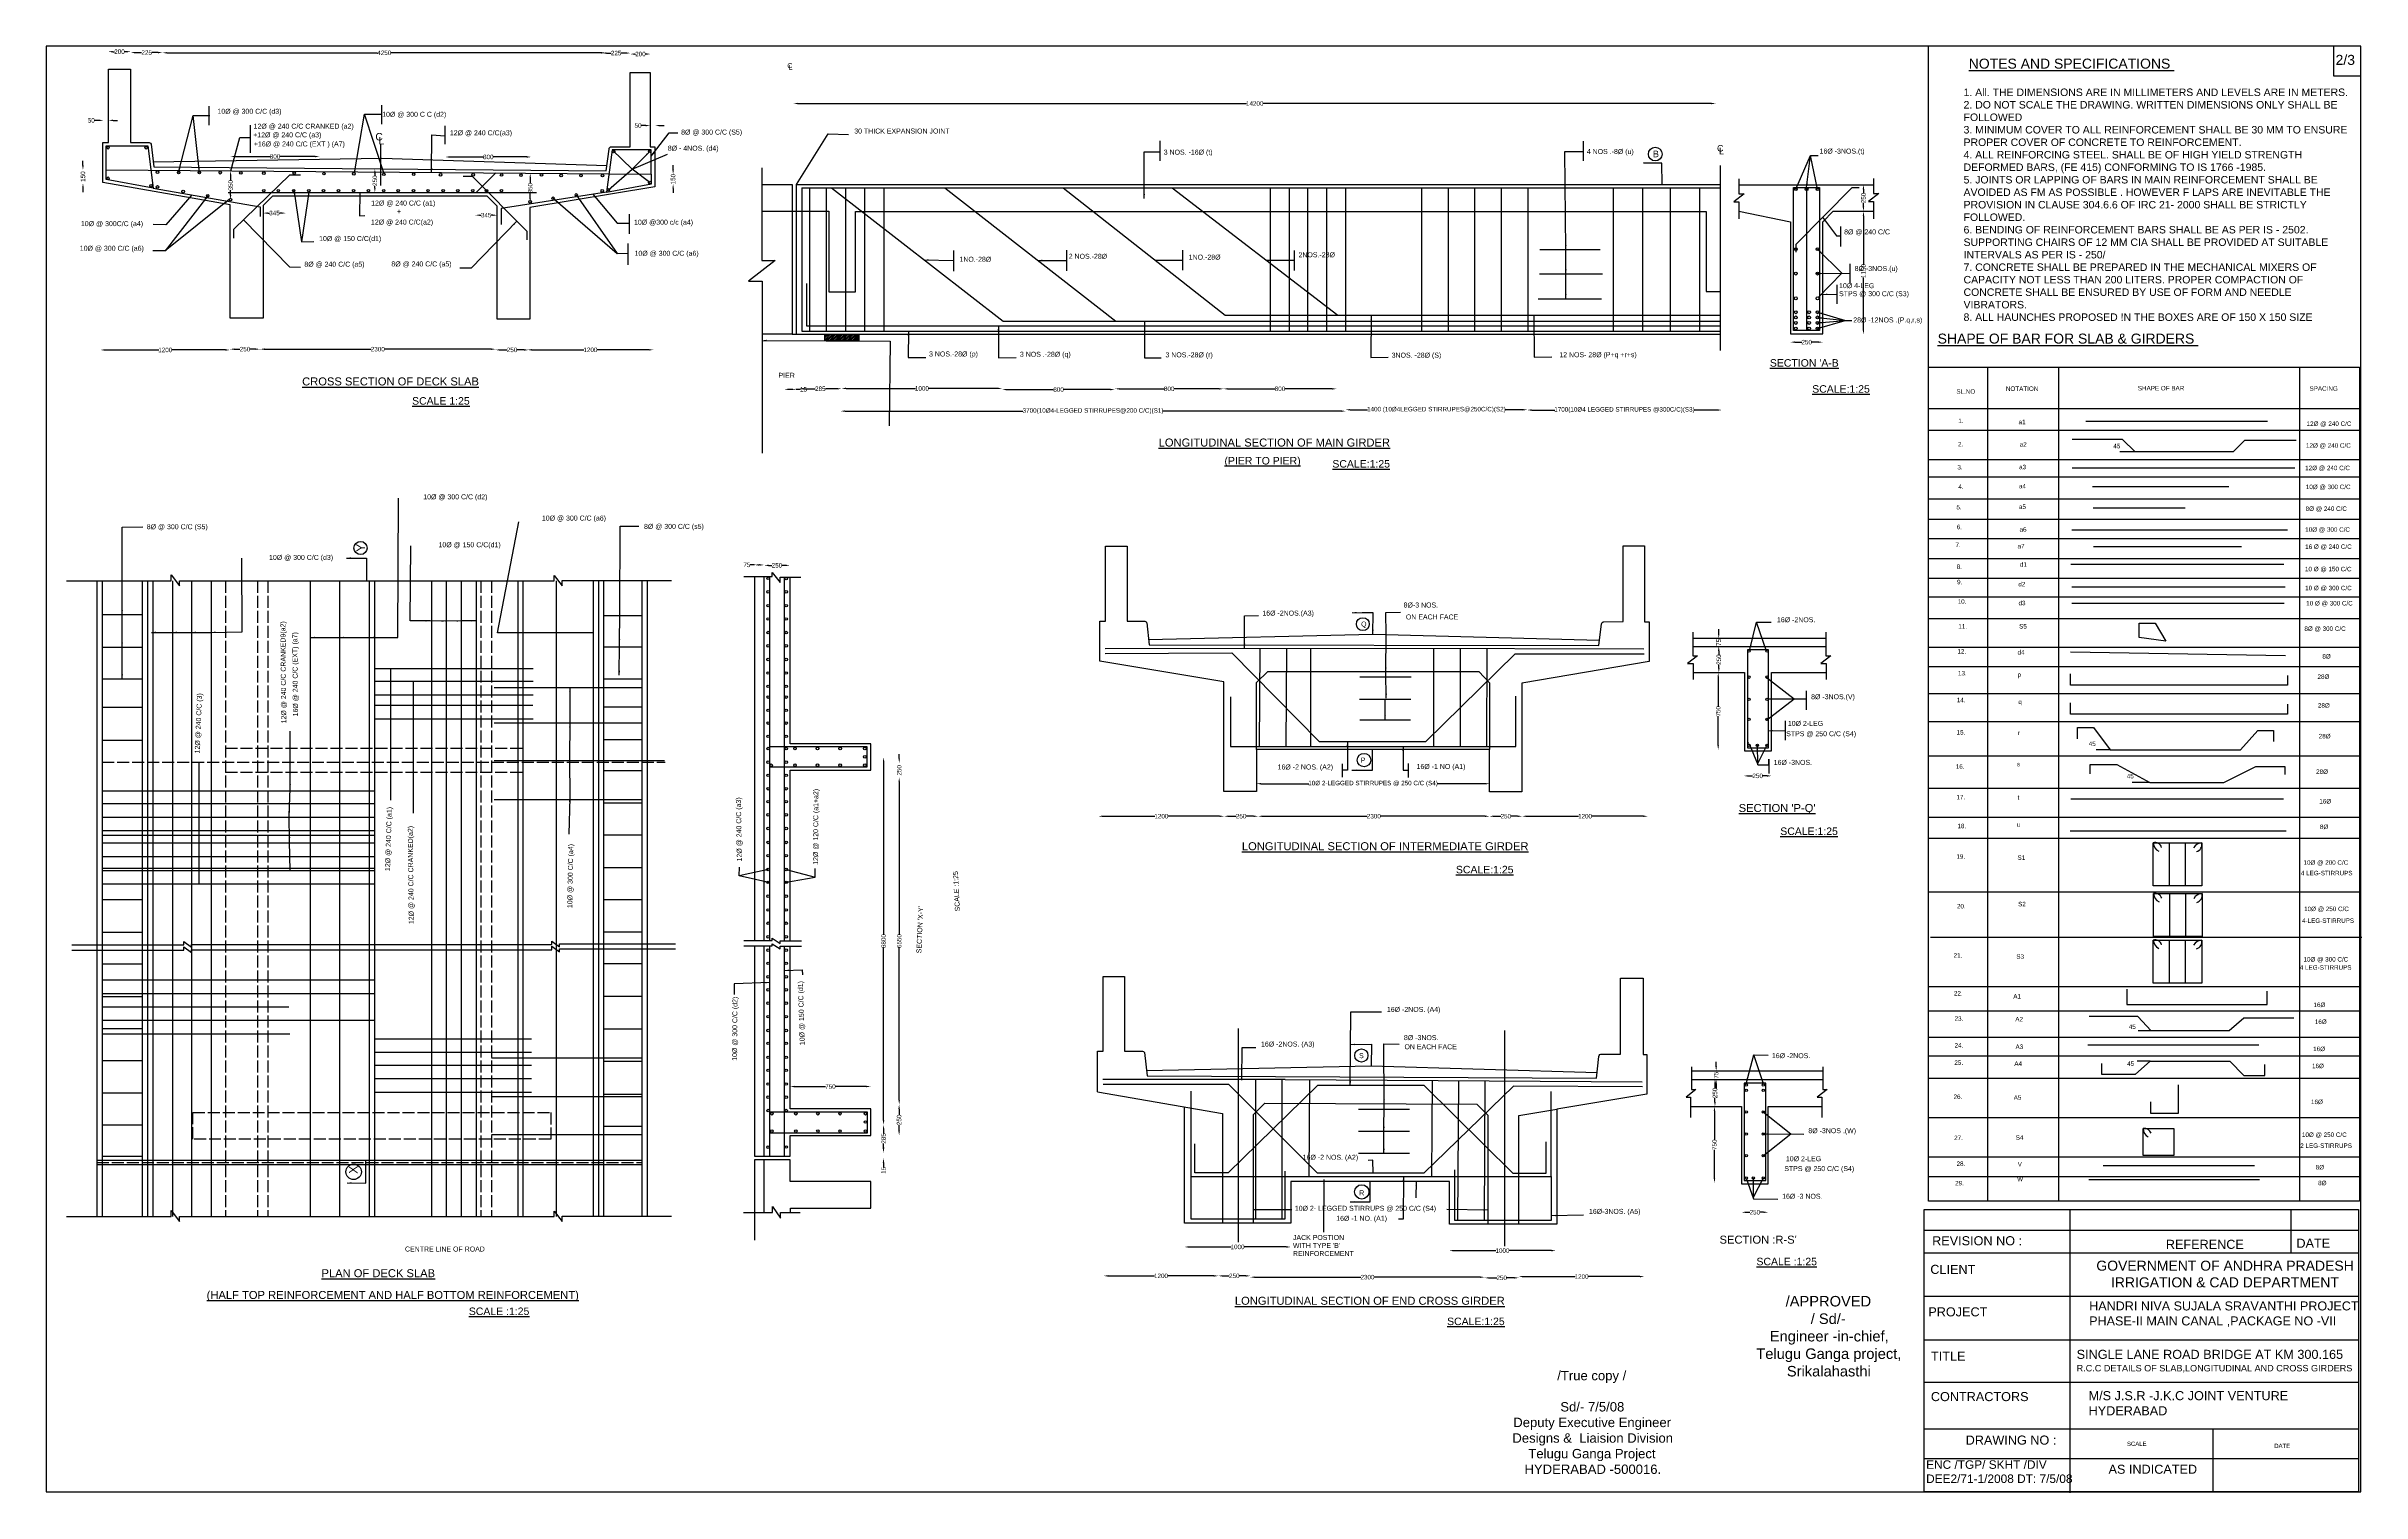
# Model space of a CAD drawing. Header units: millimetres. Extents: x 16887 to 248637, y 22169520 to 22314257.
import ezdxf

# ---------------------------------------------------------------- set-up
doc = ezdxf.new("R2010")
doc.units = ezdxf.units.MM
doc.header["$MEASUREMENT"] = 0
doc.linetypes.add('ACAD_ISO02W100', pattern=[15, 12, -3])
for name, color, linetype in [('DIMENSION', 7, 'Continuous'), ('DRAWING', 2, 'Continuous'), ('TEXT', 7, 'Continuous')]:
    doc.layers.add(name, color=color, linetype=linetype)
doc.styles.get("Standard").update_dxf_attribs({"font": 'arial.ttf', "height": 450})
doc.dimstyles.get("Standard").update_dxf_attribs({"dimtxt": 450, "dimasz": 450, "dimexe": 0.18, "dimexo": 0.0625, "dimgap": 0.09, "dimtad": 0, "dimdec": 0, "dimzin": 0, "dimdsep": 46, "dimtxsty": 'Standard', "dimcen": 2.5, "dimse1": 1, "dimse2": 1, "dimadec": 0, "dimazin": 0, "dimtfac": 1, "dimtdec": 0, "dimtofl": 0, "dimtmove": 0, "dimatfit": 3, "dimfxl": 1, "dimtolj": 1, "dimtzin": 0, "dimarcsym": 0})

# ---------------------------------------------------------------- blocks, each defined once
blk = doc.blocks.new('*D54')
at = {"layer": 'Defpoints', "color": 0, "transparency": 16777216}
for p in [(100681, 22202987), (100750, 22203534), (100750, 22202987)]:
    blk.add_point(p, dxfattribs=at)
at = {"layer": 'DIMENSION', "color": 0, "lineweight": -2, "transparency": 16777216}
for p, q in [((100681, 22203984), (100681, 22204434)), ((100681, 22202537), (100681, 22202087))]:
    blk.add_line(p, q, dxfattribs=at)
at = {"layer": 'DIMENSION', "color": 0, "transparency": 16777216}
for points in [[(100606, 22203984), (100756, 22203984), (100681, 22203534)], [(100606, 22202537), (100756, 22202537), (100681, 22202987)]]:
    blk.add_solid(points, dxfattribs=at)
at = {"layer": 'DIMENSION', "color": 0, "transparency": 16777216, "insert": (100681, 22201784), "char_height": 450, "attachment_point": 5, "rotation": 90}
blk.add_mtext('\\A1;15', dxfattribs=at)
blk = doc.blocks.new('*D55')
at = {"layer": 'Defpoints', "color": 0, "transparency": 16777216}
for p in [(100692, 22206323), (100843, 22206323), (100843, 22203615)]:
    blk.add_point(p, dxfattribs=at)
at = {"layer": 'DIMENSION', "color": 0, "lineweight": -2, "transparency": 16777216}
for p, q in [((100692, 22205873), (100692, 22205472)), ((100692, 22204065), (100692, 22204467))]:
    blk.add_line(p, q, dxfattribs=at)
at = {"layer": 'DIMENSION', "color": 0, "transparency": 16777216}
for points in [[(100617, 22205873), (100767, 22205873), (100692, 22206323)], [(100617, 22204065), (100767, 22204065), (100692, 22203615)]]:
    blk.add_solid(points, dxfattribs=at)
at = {"layer": 'DIMENSION', "color": 0, "transparency": 16777216, "insert": (100692, 22204969), "char_height": 450, "attachment_point": 5, "rotation": 90}
blk.add_mtext('\\A1;285', dxfattribs=at)
blk = doc.blocks.new('*D56')
at = {"layer": 'Defpoints', "color": 0, "transparency": 16777216}
for p in [(100692, 22243102), (100843, 22243102), (100843, 22206323)]:
    blk.add_point(p, dxfattribs=at)
at = {"layer": 'DIMENSION', "color": 0, "lineweight": -2, "transparency": 16777216}
for p, q in [((100692, 22242652), (100692, 22225385)), ((100692, 22206773), (100692, 22224040))]:
    blk.add_line(p, q, dxfattribs=at)
at = {"layer": 'DIMENSION', "color": 0, "transparency": 16777216}
for points in [[(100617, 22242652), (100767, 22242652), (100692, 22243102)], [(100617, 22206773), (100767, 22206773), (100692, 22206323)]]:
    blk.add_solid(points, dxfattribs=at)
at = {"layer": 'DIMENSION', "color": 0, "transparency": 16777216, "insert": (100692, 22224713), "char_height": 450, "attachment_point": 5, "rotation": 90}
blk.add_mtext('\\A1;6800', dxfattribs=at)
blk = doc.blocks.new('*D57')
at = {"layer": 'Defpoints', "color": 0, "transparency": 16777216}
for p in [(102314, 22208363), (102245, 22205290), (102314, 22205290)]:
    blk.add_point(p, dxfattribs=at)
at = {"layer": 'DIMENSION', "color": 0, "lineweight": -2, "transparency": 16777216}
for p, q in [((102245, 22207913), (102245, 22207327)), ((102245, 22205740), (102245, 22206326))]:
    blk.add_line(p, q, dxfattribs=at)
at = {"layer": 'DIMENSION', "color": 0, "transparency": 16777216}
for points in [[(102170, 22207913), (102320, 22207913), (102245, 22208363)], [(102170, 22205740), (102320, 22205740), (102245, 22205290)]]:
    blk.add_solid(points, dxfattribs=at)
at = {"layer": 'DIMENSION', "color": 0, "transparency": 16777216, "insert": (102245, 22206827), "char_height": 450, "attachment_point": 5, "rotation": 90}
blk.add_mtext('\\A1;250', dxfattribs=at)
blk = doc.blocks.new('*D58')
at = {"layer": 'Defpoints', "color": 0, "transparency": 16777216}
for p in [(102255, 22241080), (102337, 22241080), (102255, 22208363)]:
    blk.add_point(p, dxfattribs=at)
at = {"layer": 'DIMENSION', "color": 0, "lineweight": -2, "transparency": 16777216}
for p, q in [((102255, 22240630), (102255, 22225394)), ((102255, 22208813), (102255, 22224049))]:
    blk.add_line(p, q, dxfattribs=at)
at = {"layer": 'DIMENSION', "color": 0, "transparency": 16777216}
for points in [[(102180, 22240630), (102330, 22240630), (102255, 22241080)], [(102180, 22208813), (102330, 22208813), (102255, 22208363)]]:
    blk.add_solid(points, dxfattribs=at)
at = {"layer": 'DIMENSION', "color": 0, "transparency": 16777216, "insert": (102255, 22224722), "char_height": 450, "attachment_point": 5, "rotation": 90}
blk.add_mtext('\\A1;6550', dxfattribs=at)
blk = doc.blocks.new('*D59')
at = {"layer": 'Defpoints', "color": 0, "transparency": 16777216}
for p in [(91333, 22210162), (91333, 22207940), (99411, 22207940)]:
    blk.add_point(p, dxfattribs=at)
at = {"layer": 'DIMENSION', "color": 0, "lineweight": -2, "transparency": 16777216}
for p, q in [((91783, 22210162), (94877, 22210162)), ((98961, 22210162), (95867, 22210162))]:
    blk.add_line(p, q, dxfattribs=at)
at = {"layer": 'DIMENSION', "color": 0, "transparency": 16777216}
for points in [[(91783, 22210237), (91783, 22210087), (91333, 22210162)], [(98961, 22210237), (98961, 22210087), (99411, 22210162)]]:
    blk.add_solid(points, dxfattribs=at)
at = {"layer": 'DIMENSION', "color": 0, "transparency": 16777216, "insert": (95372, 22210162), "char_height": 450, "attachment_point": 5}
blk.add_mtext('\\A1;750', dxfattribs=at)
blk = doc.blocks.new('*D60')
at = {"layer": 'Defpoints', "color": 0, "transparency": 16777216}
for p in [(102152, 22242538), (102255, 22242538), (102255, 22241080)]:
    blk.add_point(p, dxfattribs=at)
at = {"layer": 'DIMENSION', "color": 0, "lineweight": -2, "transparency": 16777216}
for p, q in [((102255, 22242988), (102255, 22243438)), ((102255, 22240630), (102255, 22240180))]:
    blk.add_line(p, q, dxfattribs=at)
at = {"layer": 'DIMENSION', "color": 0, "transparency": 16777216}
for points in [[(102180, 22242988), (102330, 22242988), (102255, 22242538)], [(102180, 22240630), (102330, 22240630), (102255, 22241080)]]:
    blk.add_solid(points, dxfattribs=at)
at = {"layer": 'DIMENSION', "color": 0, "transparency": 16777216, "insert": (102255, 22241809), "char_height": 450, "attachment_point": 5, "rotation": 90}
blk.add_mtext('\\A1;250', dxfattribs=at)
blk = doc.blocks.new('*D61')
at = {"layer": 'Defpoints', "color": 0, "transparency": 16777216}
for p in [(22319, 22283993), (35265, 22283993), (35265, 22283870)]:
    blk.add_point(p, dxfattribs=at)
at = {"layer": 'DIMENSION', "color": 0, "lineweight": -2, "transparency": 16777216}
for p, q in [((22769, 22283870), (28142, 22283870)), ((34815, 22283870), (29442, 22283870))]:
    blk.add_line(p, q, dxfattribs=at)
at = {"layer": 'DIMENSION', "color": 0, "transparency": 16777216}
for points in [[(22769, 22283945), (22769, 22283795), (22319, 22283870)], [(34815, 22283945), (34815, 22283795), (35265, 22283870)]]:
    blk.add_solid(points, dxfattribs=at)
at = {"layer": 'DIMENSION', "color": 0, "transparency": 16777216, "insert": (28792, 22283870), "char_height": 450, "attachment_point": 5}
blk.add_mtext('\\A1;1200', dxfattribs=at)
blk = doc.blocks.new('*D62')
at = {"layer": 'Defpoints', "color": 0, "transparency": 16777216}
for p in [(35265, 22283870), (38284, 22283950), (38284, 22283870)]:
    blk.add_point(p, dxfattribs=at)
at = {"layer": 'DIMENSION', "color": 0, "lineweight": -2, "transparency": 16777216}
for p, q in [((35715, 22283950), (36274, 22283950)), ((37834, 22283950), (37275, 22283950))]:
    blk.add_line(p, q, dxfattribs=at)
at = {"layer": 'DIMENSION', "color": 0, "transparency": 16777216}
for points in [[(35715, 22284025), (35715, 22283875), (35265, 22283950)], [(37834, 22284025), (37834, 22283875), (38284, 22283950)]]:
    blk.add_solid(points, dxfattribs=at)
at = {"layer": 'DIMENSION', "color": 0, "transparency": 16777216, "insert": (36774, 22283950), "char_height": 450, "attachment_point": 5}
blk.add_mtext('\\A1;250', dxfattribs=at)
blk = doc.blocks.new('*D63')
at = {"layer": 'Defpoints', "color": 0, "transparency": 16777216}
for p in [(38284, 22283950), (61852, 22283951), (61852, 22283950)]:
    blk.add_point(p, dxfattribs=at)
at = {"layer": 'DIMENSION', "color": 0, "lineweight": -2, "transparency": 16777216}
for p, q in [((38734, 22283951), (49393, 22283951)), ((61402, 22283951), (50743, 22283951))]:
    blk.add_line(p, q, dxfattribs=at)
at = {"layer": 'DIMENSION', "color": 0, "transparency": 16777216}
for points in [[(38734, 22284026), (38734, 22283876), (38284, 22283951)], [(61402, 22284026), (61402, 22283876), (61852, 22283951)]]:
    blk.add_solid(points, dxfattribs=at)
at = {"layer": 'DIMENSION', "color": 0, "transparency": 16777216, "insert": (50068, 22283951), "char_height": 450, "attachment_point": 5}
blk.add_mtext('\\A1;2300', dxfattribs=at)
blk = doc.blocks.new('*D64')
at = {"layer": 'Defpoints', "color": 0, "transparency": 16777216}
for p in [(61852, 22283950), (65158, 22283950), (65158, 22283874)]:
    blk.add_point(p, dxfattribs=at)
at = {"layer": 'DIMENSION', "color": 0, "lineweight": -2, "transparency": 16777216}
for p, q in [((62302, 22283874), (63005, 22283874)), ((64708, 22283874), (64005, 22283874))]:
    blk.add_line(p, q, dxfattribs=at)
at = {"layer": 'DIMENSION', "color": 0, "transparency": 16777216}
for points in [[(62302, 22283949), (62302, 22283799), (61852, 22283874)], [(64708, 22283949), (64708, 22283799), (65158, 22283874)]]:
    blk.add_solid(points, dxfattribs=at)
at = {"layer": 'DIMENSION', "color": 0, "transparency": 16777216, "insert": (63505, 22283874), "char_height": 450, "attachment_point": 5}
blk.add_mtext('\\A1;250', dxfattribs=at)
blk = doc.blocks.new('*D65')
at = {"layer": 'Defpoints', "color": 0, "transparency": 16777216}
for p in [(65042, 22283893), (77645, 22283893), (77645, 22283885)]:
    blk.add_point(p, dxfattribs=at)
at = {"layer": 'DIMENSION', "color": 0, "lineweight": -2, "transparency": 16777216}
for p, q in [((65492, 22283885), (70693, 22283885)), ((77195, 22283885), (71994, 22283885))]:
    blk.add_line(p, q, dxfattribs=at)
at = {"layer": 'DIMENSION', "color": 0, "transparency": 16777216}
for points in [[(65492, 22283960), (65492, 22283810), (65042, 22283885)], [(77195, 22283960), (77195, 22283810), (77645, 22283885)]]:
    blk.add_solid(points, dxfattribs=at)
at = {"layer": 'DIMENSION', "color": 0, "transparency": 16777216, "insert": (71343, 22283885), "char_height": 450, "attachment_point": 5}
blk.add_mtext('\\A1;1200', dxfattribs=at)
blk = doc.blocks.new('*D66')
at = {"layer": 'Defpoints', "color": 0, "transparency": 16777216}
for p in [(59829, 22297358), (62004, 22297358), (62004, 22297358)]:
    blk.add_point(p, dxfattribs=at)
at = {"layer": 'DIMENSION', "color": 0, "lineweight": -2, "transparency": 16777216}
for p, q in [((60279, 22297358), (60418, 22297358)), ((61554, 22297358), (61416, 22297358))]:
    blk.add_line(p, q, dxfattribs=at)
at = {"layer": 'DIMENSION', "color": 0, "transparency": 16777216}
for points in [[(60279, 22297433), (60279, 22297283), (59829, 22297358)], [(61554, 22297433), (61554, 22297283), (62004, 22297358)]]:
    blk.add_solid(points, dxfattribs=at)
at = {"layer": 'DIMENSION', "color": 0, "transparency": 16777216, "insert": (60917, 22297358), "char_height": 450, "attachment_point": 5}
blk.add_mtext('\\A1;345', dxfattribs=at)
blk = doc.blocks.new('*D67')
at = {"layer": 'Defpoints', "color": 0, "transparency": 16777216}
for p in [(77465, 22301462), (77457, 22300479), (79625, 22300479)]:
    blk.add_point(p, dxfattribs=at)
at = {"layer": 'DIMENSION', "color": 0, "lineweight": -2, "transparency": 16777216}
for p, q in [((79625, 22301912), (79625, 22302362)), ((79625, 22300029), (79625, 22299579))]:
    blk.add_line(p, q, dxfattribs=at)
at = {"layer": 'DIMENSION', "color": 0, "transparency": 16777216}
for points in [[(79550, 22301912), (79700, 22301912), (79625, 22301462)], [(79550, 22300029), (79700, 22300029), (79625, 22300479)]]:
    blk.add_solid(points, dxfattribs=at)
at = {"layer": 'DIMENSION', "color": 0, "transparency": 16777216, "insert": (79625, 22300971), "char_height": 450, "attachment_point": 5, "rotation": 90}
blk.add_mtext('\\A1;150', dxfattribs=at)
blk = doc.blocks.new('*D68')
at = {"layer": 'Defpoints', "color": 0, "transparency": 16777216}
for p in [(77336, 22306324), (77336, 22306324), (77827, 22306324)]:
    blk.add_point(p, dxfattribs=at)
at = {"layer": 'DIMENSION', "color": 0, "lineweight": -2, "transparency": 16777216}
for p, q in [((76886, 22306324), (76436, 22306324)), ((78277, 22306324), (78727, 22306324))]:
    blk.add_line(p, q, dxfattribs=at)
at = {"layer": 'DIMENSION', "color": 0, "transparency": 16777216}
for points in [[(76886, 22306399), (76886, 22306249), (77336, 22306324)], [(78277, 22306399), (78277, 22306249), (77827, 22306324)]]:
    blk.add_solid(points, dxfattribs=at)
at = {"layer": 'DIMENSION', "color": 0, "transparency": 16777216, "insert": (76114, 22306324), "char_height": 450, "attachment_point": 5}
blk.add_mtext('\\A1;50', dxfattribs=at)
blk = doc.blocks.new('*D69')
at = {"layer": 'Defpoints', "color": 0, "transparency": 16777216}
for p in [(65322, 22301555), (65316, 22298562), (65322, 22298562)]:
    blk.add_point(p, dxfattribs=at)
at = {"layer": 'DIMENSION', "color": 0, "lineweight": -2, "transparency": 16777216}
for p, q in [((65322, 22301105), (65322, 22300555)), ((65322, 22299012), (65322, 22299562))]:
    blk.add_line(p, q, dxfattribs=at)
at = {"layer": 'DIMENSION', "color": 0, "transparency": 16777216}
for points in [[(65247, 22301105), (65397, 22301105), (65322, 22301555)], [(65247, 22299012), (65397, 22299012), (65322, 22298562)]]:
    blk.add_solid(points, dxfattribs=at)
at = {"layer": 'DIMENSION', "color": 0, "transparency": 16777216, "insert": (65322, 22300059), "char_height": 450, "attachment_point": 5, "rotation": 90}
blk.add_mtext('\\A1;350', dxfattribs=at)
blk = doc.blocks.new('*D70')
at = {"layer": 'Defpoints', "color": 0, "transparency": 16777216}
for p in [(49774, 22301990), (49774, 22299635), (49774, 22299635)]:
    blk.add_point(p, dxfattribs=at)
at = {"layer": 'DIMENSION', "color": 0, "lineweight": -2, "transparency": 16777216}
for p, q in [((49774, 22301540), (49774, 22301313)), ((49774, 22300085), (49774, 22300312))]:
    blk.add_line(p, q, dxfattribs=at)
at = {"layer": 'DIMENSION', "color": 0, "transparency": 16777216}
for points in [[(49699, 22301540), (49849, 22301540), (49774, 22301990)], [(49699, 22300085), (49849, 22300085), (49774, 22299635)]]:
    blk.add_solid(points, dxfattribs=at)
at = {"layer": 'DIMENSION', "color": 0, "transparency": 16777216, "insert": (49774, 22300812), "char_height": 450, "attachment_point": 5, "rotation": 90}
blk.add_mtext('\\A1;250', dxfattribs=at)
blk = doc.blocks.new('*D71')
at = {"layer": 'Defpoints', "color": 0, "transparency": 16777216}
for p in [(38596, 22297569), (38596, 22297569), (40851, 22297569)]:
    blk.add_point(p, dxfattribs=at)
at = {"layer": 'DIMENSION', "color": 0, "lineweight": -2, "transparency": 16777216}
for p, q in [((39046, 22297569), (39225, 22297569)), ((40401, 22297569), (40223, 22297569))]:
    blk.add_line(p, q, dxfattribs=at)
at = {"layer": 'DIMENSION', "color": 0, "transparency": 16777216}
for points in [[(39046, 22297644), (39046, 22297494), (38596, 22297569)], [(40401, 22297644), (40401, 22297494), (40851, 22297569)]]:
    blk.add_solid(points, dxfattribs=at)
at = {"layer": 'DIMENSION', "color": 0, "transparency": 16777216, "insert": (39724, 22297569), "char_height": 450, "attachment_point": 5}
blk.add_mtext('\\A1;345', dxfattribs=at)
blk = doc.blocks.new('*D72')
at = {"layer": 'Defpoints', "color": 0, "transparency": 16777216}
for p in [(35373, 22301786), (35332, 22298923), (35462, 22298923)]:
    blk.add_point(p, dxfattribs=at)
at = {"layer": 'DIMENSION', "color": 0, "lineweight": -2, "transparency": 16777216}
for p, q in [((35332, 22301336), (35332, 22300851)), ((35332, 22299373), (35332, 22299858))]:
    blk.add_line(p, q, dxfattribs=at)
at = {"layer": 'DIMENSION', "color": 0, "transparency": 16777216}
for points in [[(35257, 22301336), (35407, 22301336), (35332, 22301786)], [(35257, 22299373), (35407, 22299373), (35332, 22298923)]]:
    blk.add_solid(points, dxfattribs=at)
at = {"layer": 'DIMENSION', "color": 0, "transparency": 16777216, "insert": (35332, 22300354), "char_height": 450, "attachment_point": 5, "rotation": 90}
blk.add_mtext('\\A1;350', dxfattribs=at)
blk = doc.blocks.new('*D73')
at = {"layer": 'Defpoints', "color": 0, "transparency": 16777216}
for p in [(22869, 22301883), (20556, 22300563), (22951, 22300563)]:
    blk.add_point(p, dxfattribs=at)
at = {"layer": 'DIMENSION', "color": 0, "lineweight": -2, "transparency": 16777216}
for p, q in [((20556, 22302333), (20556, 22302783)), ((20556, 22300113), (20556, 22299663))]:
    blk.add_line(p, q, dxfattribs=at)
at = {"layer": 'DIMENSION', "color": 0, "transparency": 16777216}
for points in [[(20481, 22302333), (20631, 22302333), (20556, 22301883)], [(20481, 22300113), (20631, 22300113), (20556, 22300563)]]:
    blk.add_solid(points, dxfattribs=at)
at = {"layer": 'DIMENSION', "color": 0, "transparency": 16777216, "insert": (20556, 22301223), "char_height": 450, "attachment_point": 5, "rotation": 90}
blk.add_mtext('\\A1;150', dxfattribs=at)
blk = doc.blocks.new('*D74')
at = {"layer": 'Defpoints', "color": 0, "transparency": 16777216}
for p in [(22610, 22306848), (22610, 22306803), (23113, 22306803)]:
    blk.add_point(p, dxfattribs=at)
at = {"layer": 'DIMENSION', "color": 0, "lineweight": -2, "transparency": 16777216}
for p, q in [((22160, 22306848), (21710, 22306848)), ((23563, 22306848), (24013, 22306848))]:
    blk.add_line(p, q, dxfattribs=at)
at = {"layer": 'DIMENSION', "color": 0, "transparency": 16777216}
for points in [[(22160, 22306923), (22160, 22306773), (22610, 22306848)], [(23563, 22306923), (23563, 22306773), (23113, 22306848)]]:
    blk.add_solid(points, dxfattribs=at)
at = {"layer": 'DIMENSION', "color": 0, "transparency": 16777216, "insert": (21388, 22306848), "char_height": 450, "attachment_point": 5}
blk.add_mtext('\\A1;50', dxfattribs=at)
blk = doc.blocks.new('*D75')
at = {"layer": 'Defpoints', "color": 0, "transparency": 16777216}
for p in [(23080, 22313774), (23080, 22313719), (25343, 22313774)]:
    blk.add_point(p, dxfattribs=at)
at = {"layer": 'DIMENSION', "color": 0, "lineweight": -2, "transparency": 16777216}
for p, q in [((23530, 22313719), (23712, 22313719)), ((24893, 22313719), (24712, 22313719))]:
    blk.add_line(p, q, dxfattribs=at)
at = {"layer": 'DIMENSION', "color": 0, "transparency": 16777216}
for points in [[(23530, 22313794), (23530, 22313644), (23080, 22313719)], [(24893, 22313794), (24893, 22313644), (25343, 22313719)]]:
    blk.add_solid(points, dxfattribs=at)
at = {"layer": 'DIMENSION', "color": 0, "transparency": 16777216, "insert": (24212, 22313719), "char_height": 450, "attachment_point": 5}
blk.add_mtext('\\A1;200', dxfattribs=at)
blk = doc.blocks.new('*D76')
at = {"layer": 'Defpoints', "color": 0, "transparency": 16777216}
for p in [(25343, 22313719), (25343, 22313628), (28520, 22313712)]:
    blk.add_point(p, dxfattribs=at)
at = {"layer": 'DIMENSION', "color": 0, "lineweight": -2, "transparency": 16777216}
for p, q in [((25793, 22313628), (26429, 22313628)), ((28070, 22313628), (27434, 22313628))]:
    blk.add_line(p, q, dxfattribs=at)
at = {"layer": 'DIMENSION', "color": 0, "transparency": 16777216}
for points in [[(25793, 22313703), (25793, 22313553), (25343, 22313628)], [(28070, 22313703), (28070, 22313553), (28520, 22313628)]]:
    blk.add_solid(points, dxfattribs=at)
at = {"layer": 'DIMENSION', "color": 0, "transparency": 16777216, "insert": (26932, 22313628), "char_height": 450, "attachment_point": 5}
blk.add_mtext('\\A1;225', dxfattribs=at)
blk = doc.blocks.new('*D77')
at = {"layer": 'Defpoints', "color": 0, "transparency": 16777216}
for p in [(28520, 22313628), (72905, 22313628), (72905, 22313606)]:
    blk.add_point(p, dxfattribs=at)
at = {"layer": 'DIMENSION', "color": 0, "lineweight": -2, "transparency": 16777216}
for p, q in [((28970, 22313606), (50032, 22313606)), ((72455, 22313606), (51393, 22313606))]:
    blk.add_line(p, q, dxfattribs=at)
at = {"layer": 'DIMENSION', "color": 0, "transparency": 16777216}
for points in [[(28970, 22313681), (28970, 22313531), (28520, 22313606)], [(72455, 22313681), (72455, 22313531), (72905, 22313606)]]:
    blk.add_solid(points, dxfattribs=at)
at = {"layer": 'DIMENSION', "color": 0, "transparency": 16777216, "insert": (50712, 22313606), "char_height": 450, "attachment_point": 5}
blk.add_mtext('\\A1;4250', dxfattribs=at)
blk = doc.blocks.new('*D78')
at = {"layer": 'Defpoints', "color": 0, "transparency": 16777216}
for p in [(72505, 22313539), (75342, 22313582), (75342, 22313539)]:
    blk.add_point(p, dxfattribs=at)
at = {"layer": 'DIMENSION', "color": 0, "lineweight": -2, "transparency": 16777216}
for p, q in [((72955, 22313582), (73421, 22313582)), ((74892, 22313582), (74426, 22313582))]:
    blk.add_line(p, q, dxfattribs=at)
at = {"layer": 'DIMENSION', "color": 0, "transparency": 16777216}
for points in [[(72955, 22313657), (72955, 22313507), (72505, 22313582)], [(74892, 22313657), (74892, 22313507), (75342, 22313582)]]:
    blk.add_solid(points, dxfattribs=at)
at = {"layer": 'DIMENSION', "color": 0, "transparency": 16777216, "insert": (73923, 22313582), "char_height": 450, "attachment_point": 5}
blk.add_mtext('\\A1;225', dxfattribs=at)
blk = doc.blocks.new('*D79')
at = {"layer": 'Defpoints', "color": 0, "transparency": 16777216}
for p in [(75342, 22313539), (77368, 22313539), (77368, 22313484)]:
    blk.add_point(p, dxfattribs=at)
at = {"layer": 'DIMENSION', "color": 0, "lineweight": -2, "transparency": 16777216}
for p, q in [((75792, 22313484), (75855, 22313484)), ((76918, 22313484), (76855, 22313484))]:
    blk.add_line(p, q, dxfattribs=at)
at = {"layer": 'DIMENSION', "color": 0, "transparency": 16777216}
for points in [[(75792, 22313559), (75792, 22313409), (75342, 22313484)], [(76918, 22313559), (76918, 22313409), (77368, 22313484)]]:
    blk.add_solid(points, dxfattribs=at)
at = {"layer": 'DIMENSION', "color": 0, "transparency": 16777216, "insert": (76355, 22313484), "char_height": 450, "attachment_point": 5}
blk.add_mtext('\\A1;200', dxfattribs=at)
blk = doc.blocks.new('*D80')
at = {"layer": 'Defpoints', "color": 0, "transparency": 16777216}
for p in [(56828, 22303195), (65428, 22303195), (65428, 22303183)]:
    blk.add_point(p, dxfattribs=at)
at = {"layer": 'DIMENSION', "color": 0, "lineweight": -2, "transparency": 16777216}
for p, q in [((57278, 22303183), (60631, 22303183)), ((64978, 22303183), (61625, 22303183))]:
    blk.add_line(p, q, dxfattribs=at)
at = {"layer": 'DIMENSION', "color": 0, "transparency": 16777216}
for points in [[(57278, 22303258), (57278, 22303108), (56828, 22303183)], [(64978, 22303258), (64978, 22303108), (65428, 22303183)]]:
    blk.add_solid(points, dxfattribs=at)
at = {"layer": 'DIMENSION', "color": 0, "transparency": 16777216, "insert": (61128, 22303183), "char_height": 450, "attachment_point": 5}
blk.add_mtext('\\A1;800', dxfattribs=at)
blk = doc.blocks.new('*D81')
at = {"layer": 'Defpoints', "color": 0, "transparency": 16777216}
for p in [(91680, 22308394), (183997, 22308533), (183997, 22308394)]:
    blk.add_point(p, dxfattribs=at)
at = {"layer": 'DIMENSION', "color": 0, "lineweight": -2, "transparency": 16777216}
for p, q in [((92130, 22308533), (137014, 22308533)), ((183547, 22308533), (138663, 22308533))]:
    blk.add_line(p, q, dxfattribs=at)
at = {"layer": 'DIMENSION', "color": 0, "transparency": 16777216}
for points in [[(92130, 22308608), (92130, 22308458), (91680, 22308533)], [(183547, 22308608), (183547, 22308458), (183997, 22308533)]]:
    blk.add_solid(points, dxfattribs=at)
at = {"layer": 'DIMENSION', "color": 0, "transparency": 16777216, "insert": (137838, 22308533), "char_height": 450, "attachment_point": 5}
blk.add_mtext('\\A1;14200', dxfattribs=at)
blk = doc.blocks.new('*D82')
at = {"layer": 'Defpoints', "color": 0, "transparency": 16777216}
for p in [(90758, 22280011), (91923, 22280011), (91923, 22279933)]:
    blk.add_point(p, dxfattribs=at)
at = {"layer": 'DIMENSION', "color": 0, "lineweight": -2, "transparency": 16777216}
for p, q in [((91208, 22279933), (91473, 22279933)), ((91923, 22279933), (92373, 22279933))]:
    blk.add_line(p, q, dxfattribs=at)
at = {"layer": 'DIMENSION', "color": 0, "transparency": 16777216}
for points in [[(91208, 22280008), (91208, 22279858), (90758, 22279933)], [(91473, 22280008), (91473, 22279858), (91923, 22279933)]]:
    blk.add_solid(points, dxfattribs=at)
at = {"layer": 'DIMENSION', "color": 0, "transparency": 16777216, "insert": (92676, 22279933), "char_height": 450, "attachment_point": 5}
blk.add_mtext('\\A1;15', dxfattribs=at)
blk = doc.blocks.new('*D83')
at = {"layer": 'Defpoints', "color": 0, "transparency": 16777216}
for p in [(92229, 22280070), (96489, 22280070), (96489, 22279991)]:
    blk.add_point(p, dxfattribs=at)
at = {"layer": 'DIMENSION', "color": 0, "lineweight": -2, "transparency": 16777216}
for p, q in [((92679, 22279991), (93856, 22279991)), ((96039, 22279991), (94862, 22279991))]:
    blk.add_line(p, q, dxfattribs=at)
at = {"layer": 'DIMENSION', "color": 0, "transparency": 16777216}
for points in [[(92679, 22280066), (92679, 22279916), (92229, 22279991)], [(96039, 22280066), (96039, 22279916), (96489, 22279991)]]:
    blk.add_solid(points, dxfattribs=at)
at = {"layer": 'DIMENSION', "color": 0, "transparency": 16777216, "insert": (94359, 22279991), "char_height": 450, "attachment_point": 5}
blk.add_mtext('\\A1;285', dxfattribs=at)
blk = doc.blocks.new('*D84')
at = {"layer": 'Defpoints', "color": 0, "transparency": 16777216}
for p in [(96489, 22279991), (112563, 22280023), (112563, 22279991)]:
    blk.add_point(p, dxfattribs=at)
at = {"layer": 'DIMENSION', "color": 0, "lineweight": -2, "transparency": 16777216}
for p, q in [((96939, 22280023), (103876, 22280023)), ((112113, 22280023), (105176, 22280023))]:
    blk.add_line(p, q, dxfattribs=at)
at = {"layer": 'DIMENSION', "color": 0, "transparency": 16777216}
for points in [[(96939, 22280098), (96939, 22279948), (96489, 22280023)], [(112113, 22280098), (112113, 22279948), (112563, 22280023)]]:
    blk.add_solid(points, dxfattribs=at)
at = {"layer": 'DIMENSION', "color": 0, "transparency": 16777216, "insert": (104526, 22280023), "char_height": 450, "attachment_point": 5}
blk.add_mtext('\\A1;1000', dxfattribs=at)
blk = doc.blocks.new('*D85')
at = {"layer": 'Defpoints', "color": 0, "transparency": 16777216}
for p in [(112563, 22280023), (123849, 22280023), (123849, 22279906)]:
    blk.add_point(p, dxfattribs=at)
at = {"layer": 'DIMENSION', "color": 0, "lineweight": -2, "transparency": 16777216}
for p, q in [((113013, 22279906), (117709, 22279906)), ((123399, 22279906), (118703, 22279906))]:
    blk.add_line(p, q, dxfattribs=at)
at = {"layer": 'DIMENSION', "color": 0, "transparency": 16777216}
for points in [[(113013, 22279981), (113013, 22279831), (112563, 22279906)], [(123399, 22279981), (123399, 22279831), (123849, 22279906)]]:
    blk.add_solid(points, dxfattribs=at)
at = {"layer": 'DIMENSION', "color": 0, "transparency": 16777216, "insert": (118206, 22279906), "char_height": 450, "attachment_point": 5}
blk.add_mtext('\\A1;800', dxfattribs=at)
blk = doc.blocks.new('*D86')
at = {"layer": 'Defpoints', "color": 0, "transparency": 16777216}
for p in [(123849, 22279906), (134714, 22279981), (134714, 22279906)]:
    blk.add_point(p, dxfattribs=at)
at = {"layer": 'DIMENSION', "color": 0, "lineweight": -2, "transparency": 16777216}
for p, q in [((124299, 22279981), (128785, 22279981)), ((134264, 22279981), (129778, 22279981))]:
    blk.add_line(p, q, dxfattribs=at)
at = {"layer": 'DIMENSION', "color": 0, "transparency": 16777216}
for points in [[(124299, 22280056), (124299, 22279906), (123849, 22279981)], [(134264, 22280056), (134264, 22279906), (134714, 22279981)]]:
    blk.add_solid(points, dxfattribs=at)
at = {"layer": 'DIMENSION', "color": 0, "transparency": 16777216, "insert": (129281, 22279981), "char_height": 450, "attachment_point": 5}
blk.add_mtext('\\A1;800', dxfattribs=at)
blk = doc.blocks.new('*D87')
at = {"layer": 'Defpoints', "color": 0, "transparency": 16777216}
for p in [(134714, 22279981), (146023, 22279981), (146023, 22279981)]:
    blk.add_point(p, dxfattribs=at)
at = {"layer": 'DIMENSION', "color": 0, "lineweight": -2, "transparency": 16777216}
for p, q in [((135164, 22279981), (139872, 22279981)), ((145573, 22279981), (140865, 22279981))]:
    blk.add_line(p, q, dxfattribs=at)
at = {"layer": 'DIMENSION', "color": 0, "transparency": 16777216}
for points in [[(135164, 22280056), (135164, 22279906), (134714, 22279981)], [(145573, 22280056), (145573, 22279906), (146023, 22279981)]]:
    blk.add_solid(points, dxfattribs=at)
at = {"layer": 'DIMENSION', "color": 0, "transparency": 16777216, "insert": (140368, 22279981), "char_height": 450, "attachment_point": 5}
blk.add_mtext('\\A1;800', dxfattribs=at)
blk = doc.blocks.new('*D88')
at = {"layer": 'Defpoints', "color": 0, "transparency": 16777216}
for p in [(96383, 22277970), (146931, 22277970), (146931, 22277752)]:
    blk.add_point(p, dxfattribs=at)
at = {"layer": 'DIMENSION', "color": 0, "lineweight": -2, "transparency": 16777216}
for p, q in [((96833, 22277752), (114637, 22277752)), ((146481, 22277752), (128677, 22277752))]:
    blk.add_line(p, q, dxfattribs=at)
at = {"layer": 'DIMENSION', "color": 0, "transparency": 16777216}
for points in [[(96833, 22277827), (96833, 22277677), (96383, 22277752)], [(146481, 22277827), (146481, 22277677), (146931, 22277752)]]:
    blk.add_solid(points, dxfattribs=at)
at = {"layer": 'DIMENSION', "color": 0, "transparency": 16777216, "insert": (121657, 22277752), "char_height": 450, "attachment_point": 5}
blk.add_mtext('\\A1;3700(10Ø4-LEGGED STIRRUPES@200 C/C)(S1)', dxfattribs=at)
blk = doc.blocks.new('*D89')
at = {"layer": 'Defpoints', "color": 0, "transparency": 16777216}
for p in [(146931, 22277752), (165117, 22277886), (165117, 22277752)]:
    blk.add_point(p, dxfattribs=at)
at = {"layer": 'DIMENSION', "color": 0, "lineweight": -2, "transparency": 16777216}
for p, q in [((147381, 22277886), (149130, 22277886)), ((164667, 22277886), (162918, 22277886))]:
    blk.add_line(p, q, dxfattribs=at)
at = {"layer": 'DIMENSION', "color": 0, "transparency": 16777216}
for points in [[(147381, 22277961), (147381, 22277811), (146931, 22277886)], [(164667, 22277961), (164667, 22277811), (165117, 22277886)]]:
    blk.add_solid(points, dxfattribs=at)
at = {"layer": 'DIMENSION', "color": 0, "transparency": 16777216, "insert": (156024, 22277886), "char_height": 450, "attachment_point": 5}
blk.add_mtext('\\A1;1400 (10Ø4LEGGED STIRRUPES@250C/C)(S2)', dxfattribs=at)
blk = doc.blocks.new('*D90')
at = {"layer": 'Defpoints', "color": 0, "transparency": 16777216}
for p in [(165117, 22277886), (184580, 22277886), (184580, 22277861)]:
    blk.add_point(p, dxfattribs=at)
at = {"layer": 'DIMENSION', "color": 0, "lineweight": -2, "transparency": 16777216}
for p, q in [((165567, 22277861), (167867, 22277861)), ((184130, 22277861), (181830, 22277861))]:
    blk.add_line(p, q, dxfattribs=at)
at = {"layer": 'DIMENSION', "color": 0, "transparency": 16777216}
for points in [[(165567, 22277936), (165567, 22277786), (165117, 22277861)], [(184130, 22277936), (184130, 22277786), (184580, 22277861)]]:
    blk.add_solid(points, dxfattribs=at)
at = {"layer": 'DIMENSION', "color": 0, "transparency": 16777216, "insert": (174848, 22277861), "char_height": 450, "attachment_point": 5}
blk.add_mtext('\\A1;1700(10Ø4 LEGGED STIRRUPES @300C/C)(S3)', dxfattribs=at)
blk = doc.blocks.new('*D91')
at = {"layer": 'Defpoints', "color": 0, "transparency": 16777216}
for p in [(198767, 22300410), (198767, 22300410), (198767, 22297755)]:
    blk.add_point(p, dxfattribs=at)
at = {"layer": 'DIMENSION', "color": 0, "lineweight": -2, "transparency": 16777216}
for p, q in [((198767, 22299960), (198767, 22299583)), ((198767, 22298205), (198767, 22298582))]:
    blk.add_line(p, q, dxfattribs=at)
at = {"layer": 'DIMENSION', "color": 0, "transparency": 16777216}
for points in [[(198692, 22299960), (198842, 22299960), (198767, 22300410)], [(198692, 22298205), (198842, 22298205), (198767, 22297755)]]:
    blk.add_solid(points, dxfattribs=at)
at = {"layer": 'DIMENSION', "color": 0, "transparency": 16777216, "insert": (198767, 22299083), "char_height": 450, "attachment_point": 5, "rotation": 90}
blk.add_mtext('\\A1;250', dxfattribs=at)
blk = doc.blocks.new('*D92')
at = {"layer": 'Defpoints', "color": 0, "transparency": 16777216}
for p in [(198767, 22297755), (198767, 22285434), (198767, 22285434)]:
    blk.add_point(p, dxfattribs=at)
at = {"layer": 'DIMENSION', "color": 0, "lineweight": -2, "transparency": 16777216}
for p, q in [((198767, 22297305), (198767, 22292422)), ((198767, 22285884), (198767, 22291121))]:
    blk.add_line(p, q, dxfattribs=at)
at = {"layer": 'DIMENSION', "color": 0, "transparency": 16777216}
for points in [[(198692, 22297305), (198842, 22297305), (198767, 22297755)], [(198692, 22285884), (198842, 22285884), (198767, 22285434)]]:
    blk.add_solid(points, dxfattribs=at)
at = {"layer": 'DIMENSION', "color": 0, "transparency": 16777216, "insert": (198767, 22291772), "char_height": 450, "attachment_point": 5, "rotation": 90}
blk.add_mtext('\\A1;1150', dxfattribs=at)
blk = doc.blocks.new('*D93')
at = {"layer": 'Defpoints', "color": 0, "transparency": 16777216}
for p in [(191475, 22285490), (194694, 22285490), (194694, 22284654)]:
    blk.add_point(p, dxfattribs=at)
at = {"layer": 'DIMENSION', "color": 0, "lineweight": -2, "transparency": 16777216}
for p, q in [((191925, 22284654), (192584, 22284654)), ((194244, 22284654), (193585, 22284654))]:
    blk.add_line(p, q, dxfattribs=at)
at = {"layer": 'DIMENSION', "color": 0, "transparency": 16777216}
for points in [[(191925, 22284729), (191925, 22284579), (191475, 22284654)], [(194244, 22284729), (194244, 22284579), (194694, 22284654)]]:
    blk.add_solid(points, dxfattribs=at)
at = {"layer": 'DIMENSION', "color": 0, "transparency": 16777216, "insert": (193085, 22284654), "char_height": 450, "attachment_point": 5}
blk.add_mtext('\\A1;250', dxfattribs=at)
blk = doc.blocks.new('*D94')
at = {"layer": 'Defpoints', "color": 0, "transparency": 16777216}
for p in [(184281, 22255019), (184281, 22255019), (184281, 22254203)]:
    blk.add_point(p, dxfattribs=at)
at = {"layer": 'DIMENSION', "color": 0, "lineweight": -2, "transparency": 16777216}
for p, q in [((184281, 22255469), (184281, 22255919)), ((184281, 22253753), (184281, 22253303))]:
    blk.add_line(p, q, dxfattribs=at)
at = {"layer": 'DIMENSION', "color": 0, "transparency": 16777216}
for points in [[(184206, 22255469), (184356, 22255469), (184281, 22255019)], [(184206, 22253753), (184356, 22253753), (184281, 22254203)]]:
    blk.add_solid(points, dxfattribs=at)
at = {"layer": 'DIMENSION', "color": 0, "transparency": 16777216, "insert": (184281, 22254611), "char_height": 450, "attachment_point": 5, "rotation": 90}
blk.add_mtext('\\A1;75', dxfattribs=at)
blk = doc.blocks.new('*D95')
at = {"layer": 'Defpoints', "color": 0, "transparency": 16777216}
for p in [(184281, 22254203), (184291, 22251580), (184291, 22251580)]:
    blk.add_point(p, dxfattribs=at)
at = {"layer": 'DIMENSION', "color": 0, "lineweight": -2, "transparency": 16777216}
for p, q in [((184291, 22253753), (184291, 22253391)), ((184291, 22252030), (184291, 22252391))]:
    blk.add_line(p, q, dxfattribs=at)
at = {"layer": 'DIMENSION', "color": 0, "transparency": 16777216}
for points in [[(184216, 22253753), (184366, 22253753), (184291, 22254203)], [(184216, 22252030), (184366, 22252030), (184291, 22251580)]]:
    blk.add_solid(points, dxfattribs=at)
at = {"layer": 'DIMENSION', "color": 0, "transparency": 16777216, "insert": (184291, 22252891), "char_height": 450, "attachment_point": 5, "rotation": 90}
blk.add_mtext('\\A1;250', dxfattribs=at)
blk = doc.blocks.new('*D96')
at = {"layer": 'Defpoints', "color": 0, "transparency": 16777216}
for p in [(184291, 22251580), (184230, 22243849), (184291, 22243849)]:
    blk.add_point(p, dxfattribs=at)
at = {"layer": 'DIMENSION', "color": 0, "lineweight": -2, "transparency": 16777216}
for p, q in [((184230, 22251130), (184230, 22248209)), ((184230, 22244299), (184230, 22247219))]:
    blk.add_line(p, q, dxfattribs=at)
at = {"layer": 'DIMENSION', "color": 0, "transparency": 16777216}
for points in [[(184155, 22251130), (184305, 22251130), (184230, 22251580)], [(184155, 22244299), (184305, 22244299), (184230, 22243849)]]:
    blk.add_solid(points, dxfattribs=at)
at = {"layer": 'DIMENSION', "color": 0, "transparency": 16777216, "insert": (184230, 22247714), "char_height": 450, "attachment_point": 5, "rotation": 90}
blk.add_mtext('\\A1;750', dxfattribs=at)
blk = doc.blocks.new('*D97')
at = {"layer": 'Defpoints', "color": 0, "transparency": 16777216}
for p in [(186788, 22241222), (189567, 22241246), (189567, 22241222)]:
    blk.add_point(p, dxfattribs=at)
at = {"layer": 'DIMENSION', "color": 0, "lineweight": -2, "transparency": 16777216}
for p, q in [((187238, 22241246), (187677, 22241246)), ((189117, 22241246), (188678, 22241246))]:
    blk.add_line(p, q, dxfattribs=at)
at = {"layer": 'DIMENSION', "color": 0, "transparency": 16777216}
for points in [[(187238, 22241321), (187238, 22241171), (186788, 22241246)], [(189117, 22241321), (189117, 22241171), (189567, 22241246)]]:
    blk.add_solid(points, dxfattribs=at)
at = {"layer": 'DIMENSION', "color": 0, "transparency": 16777216, "insert": (188177, 22241246), "char_height": 450, "attachment_point": 5}
blk.add_mtext('\\A1;250', dxfattribs=at)
blk = doc.blocks.new('*D98')
at = {"layer": 'Defpoints', "color": 0, "transparency": 16777216}
for p in [(164601, 22237211), (164601, 22237211), (177196, 22237118)]:
    blk.add_point(p, dxfattribs=at)
at = {"layer": 'DIMENSION', "color": 0, "lineweight": -2, "transparency": 16777216}
for p, q in [((165051, 22237211), (170249, 22237211)), ((176746, 22237211), (171549, 22237211))]:
    blk.add_line(p, q, dxfattribs=at)
at = {"layer": 'DIMENSION', "color": 0, "transparency": 16777216}
for points in [[(165051, 22237286), (165051, 22237136), (164601, 22237211)], [(176746, 22237286), (176746, 22237136), (177196, 22237211)]]:
    blk.add_solid(points, dxfattribs=at)
at = {"layer": 'DIMENSION', "color": 0, "transparency": 16777216, "insert": (170899, 22237211), "char_height": 450, "attachment_point": 5}
blk.add_mtext('\\A1;1200', dxfattribs=at)
blk = doc.blocks.new('*D99')
at = {"layer": 'Defpoints', "color": 0, "transparency": 16777216}
for p in [(161343, 22237211), (161343, 22237118), (164601, 22237211)]:
    blk.add_point(p, dxfattribs=at)
at = {"layer": 'DIMENSION', "color": 0, "lineweight": -2, "transparency": 16777216}
for p, q in [((161793, 22237211), (162472, 22237211)), ((164151, 22237211), (163472, 22237211))]:
    blk.add_line(p, q, dxfattribs=at)
at = {"layer": 'DIMENSION', "color": 0, "transparency": 16777216}
for points in [[(161793, 22237286), (161793, 22237136), (161343, 22237211)], [(164151, 22237286), (164151, 22237136), (164601, 22237211)]]:
    blk.add_solid(points, dxfattribs=at)
at = {"layer": 'DIMENSION', "color": 0, "transparency": 16777216, "insert": (162972, 22237211), "char_height": 450, "attachment_point": 5}
blk.add_mtext('\\A1;250', dxfattribs=at)
blk = doc.blocks.new('*D100')
at = {"layer": 'Defpoints', "color": 0, "transparency": 16777216}
for p in [(138180, 22237211), (138180, 22237186), (161343, 22237211)]:
    blk.add_point(p, dxfattribs=at)
at = {"layer": 'DIMENSION', "color": 0, "lineweight": -2, "transparency": 16777216}
for p, q in [((138630, 22237211), (149086, 22237211)), ((160893, 22237211), (150436, 22237211))]:
    blk.add_line(p, q, dxfattribs=at)
at = {"layer": 'DIMENSION', "color": 0, "transparency": 16777216}
for points in [[(138630, 22237286), (138630, 22237136), (138180, 22237211)], [(160893, 22237286), (160893, 22237136), (161343, 22237211)]]:
    blk.add_solid(points, dxfattribs=at)
at = {"layer": 'DIMENSION', "color": 0, "transparency": 16777216, "insert": (149761, 22237211), "char_height": 450, "attachment_point": 5}
blk.add_mtext('\\A1;2300', dxfattribs=at)
blk = doc.blocks.new('*D101')
at = {"layer": 'Defpoints', "color": 0, "transparency": 16777216}
for p in [(134775, 22237211), (134775, 22237087), (138180, 22237211)]:
    blk.add_point(p, dxfattribs=at)
at = {"layer": 'DIMENSION', "color": 0, "lineweight": -2, "transparency": 16777216}
for p, q in [((135225, 22237211), (135977, 22237211)), ((137730, 22237211), (136978, 22237211))]:
    blk.add_line(p, q, dxfattribs=at)
at = {"layer": 'DIMENSION', "color": 0, "transparency": 16777216}
for points in [[(135225, 22237286), (135225, 22237136), (134775, 22237211)], [(137730, 22237286), (137730, 22237136), (138180, 22237211)]]:
    blk.add_solid(points, dxfattribs=at)
at = {"layer": 'DIMENSION', "color": 0, "transparency": 16777216, "insert": (136477, 22237211), "char_height": 450, "attachment_point": 5}
blk.add_mtext('\\A1;250', dxfattribs=at)
blk = doc.blocks.new('*D102')
at = {"layer": 'Defpoints', "color": 0, "transparency": 16777216}
for p in [(122210, 22237211), (122210, 22237211), (134775, 22237211)]:
    blk.add_point(p, dxfattribs=at)
at = {"layer": 'DIMENSION', "color": 0, "lineweight": -2, "transparency": 16777216}
for p, q in [((122660, 22237211), (127843, 22237211)), ((134325, 22237211), (129143, 22237211))]:
    blk.add_line(p, q, dxfattribs=at)
at = {"layer": 'DIMENSION', "color": 0, "transparency": 16777216}
for points in [[(122660, 22237286), (122660, 22237136), (122210, 22237211)], [(134325, 22237286), (134325, 22237136), (134775, 22237211)]]:
    blk.add_solid(points, dxfattribs=at)
at = {"layer": 'DIMENSION', "color": 0, "transparency": 16777216, "insert": (128493, 22237211), "char_height": 450, "attachment_point": 5}
blk.add_mtext('\\A1;1200', dxfattribs=at)
blk = doc.blocks.new('*D103')
at = {"layer": 'Defpoints', "color": 0, "transparency": 16777216}
for p in [(138011, 22240345), (161352, 22240467), (161352, 22240345)]:
    blk.add_point(p, dxfattribs=at)
at = {"layer": 'DIMENSION', "color": 0, "lineweight": -2, "transparency": 16777216}
for p, q in [((138461, 22240467), (143242, 22240467)), ((160902, 22240467), (156122, 22240467))]:
    blk.add_line(p, q, dxfattribs=at)
at = {"layer": 'DIMENSION', "color": 0, "transparency": 16777216}
for points in [[(138461, 22240542), (138461, 22240392), (138011, 22240467)], [(160902, 22240542), (160902, 22240392), (161352, 22240467)]]:
    blk.add_solid(points, dxfattribs=at)
at = {"layer": 'DIMENSION', "color": 0, "transparency": 16777216, "insert": (149682, 22240467), "char_height": 450, "attachment_point": 5}
blk.add_mtext('\\A1;10Ø 2-LEGGED STIRRUPES @ 250 C/C (S4)', dxfattribs=at)
blk = doc.blocks.new('*D104')
at = {"layer": 'Defpoints', "color": 0, "transparency": 16777216}
for p in [(157296, 22193842), (167978, 22193842), (167978, 22193740)]:
    blk.add_point(p, dxfattribs=at)
at = {"layer": 'DIMENSION', "color": 0, "lineweight": -2, "transparency": 16777216}
for p, q in [((157746, 22193740), (161987, 22193740)), ((167528, 22193740), (163287, 22193740))]:
    blk.add_line(p, q, dxfattribs=at)
at = {"layer": 'DIMENSION', "color": 0, "transparency": 16777216}
for points in [[(157746, 22193815), (157746, 22193665), (157296, 22193740)], [(167528, 22193815), (167528, 22193665), (167978, 22193740)]]:
    blk.add_solid(points, dxfattribs=at)
at = {"layer": 'DIMENSION', "color": 0, "transparency": 16777216, "insert": (162637, 22193740), "char_height": 450, "attachment_point": 5}
blk.add_mtext('\\A1;1000', dxfattribs=at)
blk = doc.blocks.new('*D105')
at = {"layer": 'Defpoints', "color": 0, "transparency": 16777216}
for p in [(130801, 22196487), (141446, 22196487), (141446, 22194109)]:
    blk.add_point(p, dxfattribs=at)
at = {"layer": 'DIMENSION', "color": 0, "lineweight": -2, "transparency": 16777216}
for p, q in [((131251, 22194109), (135473, 22194109)), ((140996, 22194109), (136773, 22194109))]:
    blk.add_line(p, q, dxfattribs=at)
at = {"layer": 'DIMENSION', "color": 0, "transparency": 16777216}
for points in [[(131251, 22194184), (131251, 22194034), (130801, 22194109)], [(140996, 22194184), (140996, 22194034), (141446, 22194109)]]:
    blk.add_solid(points, dxfattribs=at)
at = {"layer": 'DIMENSION', "color": 0, "transparency": 16777216, "insert": (136123, 22194109), "char_height": 450, "attachment_point": 5}
blk.add_mtext('\\A1;1000', dxfattribs=at)
blk = doc.blocks.new('*D106')
at = {"layer": 'Defpoints', "color": 0, "transparency": 16777216}
for p in [(122728, 22191438), (134192, 22191438), (134192, 22191215)]:
    blk.add_point(p, dxfattribs=at)
at = {"layer": 'DIMENSION', "color": 0, "lineweight": -2, "transparency": 16777216}
for p, q in [((123178, 22191215), (127810, 22191215)), ((133742, 22191215), (129110, 22191215))]:
    blk.add_line(p, q, dxfattribs=at)
at = {"layer": 'DIMENSION', "color": 0, "transparency": 16777216}
for points in [[(123178, 22191290), (123178, 22191140), (122728, 22191215)], [(133742, 22191290), (133742, 22191140), (134192, 22191215)]]:
    blk.add_solid(points, dxfattribs=at)
at = {"layer": 'DIMENSION', "color": 0, "transparency": 16777216, "insert": (128460, 22191215), "char_height": 450, "attachment_point": 5}
blk.add_mtext('\\A1;1200', dxfattribs=at)
blk = doc.blocks.new('*D107')
at = {"layer": 'Defpoints', "color": 0, "transparency": 16777216}
for p in [(134192, 22191215), (137397, 22191215), (137397, 22191215)]:
    blk.add_point(p, dxfattribs=at)
at = {"layer": 'DIMENSION', "color": 0, "lineweight": -2, "transparency": 16777216}
for p, q in [((134642, 22191215), (135294, 22191215)), ((136947, 22191215), (136295, 22191215))]:
    blk.add_line(p, q, dxfattribs=at)
at = {"layer": 'DIMENSION', "color": 0, "transparency": 16777216}
for points in [[(134642, 22191290), (134642, 22191140), (134192, 22191215)], [(136947, 22191290), (136947, 22191140), (137397, 22191215)]]:
    blk.add_solid(points, dxfattribs=at)
at = {"layer": 'DIMENSION', "color": 0, "transparency": 16777216, "insert": (135795, 22191215), "char_height": 450, "attachment_point": 5}
blk.add_mtext('\\A1;250', dxfattribs=at)
blk = doc.blocks.new('*D108')
at = {"layer": 'Defpoints', "color": 0, "transparency": 16777216}
for p in [(137397, 22191215), (160853, 22191215), (160853, 22191088)]:
    blk.add_point(p, dxfattribs=at)
at = {"layer": 'DIMENSION', "color": 0, "lineweight": -2, "transparency": 16777216}
for p, q in [((137847, 22191088), (148450, 22191088)), ((160403, 22191088), (149800, 22191088))]:
    blk.add_line(p, q, dxfattribs=at)
at = {"layer": 'DIMENSION', "color": 0, "transparency": 16777216}
for points in [[(137847, 22191163), (137847, 22191013), (137397, 22191088)], [(160403, 22191163), (160403, 22191013), (160853, 22191088)]]:
    blk.add_solid(points, dxfattribs=at)
at = {"layer": 'DIMENSION', "color": 0, "transparency": 16777216, "insert": (149125, 22191088), "char_height": 450, "attachment_point": 5}
blk.add_mtext('\\A1;2300', dxfattribs=at)
blk = doc.blocks.new('*D109')
at = {"layer": 'Defpoints', "color": 0, "transparency": 16777216}
for p in [(160853, 22191088), (164267, 22191088), (164267, 22191016)]:
    blk.add_point(p, dxfattribs=at)
at = {"layer": 'DIMENSION', "color": 0, "lineweight": -2, "transparency": 16777216}
for p, q in [((161303, 22191016), (162060, 22191016)), ((163817, 22191016), (163060, 22191016))]:
    blk.add_line(p, q, dxfattribs=at)
at = {"layer": 'DIMENSION', "color": 0, "transparency": 16777216}
for points in [[(161303, 22191091), (161303, 22190941), (160853, 22191016)], [(163817, 22191091), (163817, 22190941), (164267, 22191016)]]:
    blk.add_solid(points, dxfattribs=at)
at = {"layer": 'DIMENSION', "color": 0, "transparency": 16777216, "insert": (162560, 22191016), "char_height": 450, "attachment_point": 5}
blk.add_mtext('\\A1;250', dxfattribs=at)
blk = doc.blocks.new('*D110')
at = {"layer": 'Defpoints', "color": 0, "transparency": 16777216}
for p in [(164267, 22191016), (176841, 22191143), (176841, 22191016)]:
    blk.add_point(p, dxfattribs=at)
at = {"layer": 'DIMENSION', "color": 0, "lineweight": -2, "transparency": 16777216}
for p, q in [((164717, 22191143), (169904, 22191143)), ((176391, 22191143), (171204, 22191143))]:
    blk.add_line(p, q, dxfattribs=at)
at = {"layer": 'DIMENSION', "color": 0, "transparency": 16777216}
for points in [[(164717, 22191218), (164717, 22191068), (164267, 22191143)], [(176391, 22191218), (176391, 22191068), (176841, 22191143)]]:
    blk.add_solid(points, dxfattribs=at)
at = {"layer": 'DIMENSION', "color": 0, "transparency": 16777216, "insert": (170554, 22191143), "char_height": 450, "attachment_point": 5}
blk.add_mtext('\\A1;1200', dxfattribs=at)
blk = doc.blocks.new('*D111')
at = {"layer": 'Defpoints', "color": 0, "transparency": 16777216}
for p in [(184026, 22211722), (184026, 22211722), (184026, 22210881)]:
    blk.add_point(p, dxfattribs=at)
at = {"layer": 'DIMENSION', "color": 0, "lineweight": -2, "transparency": 16777216}
for p, q in [((184026, 22212172), (184026, 22212622)), ((184026, 22210431), (184026, 22209981))]:
    blk.add_line(p, q, dxfattribs=at)
at = {"layer": 'DIMENSION', "color": 0, "transparency": 16777216}
for points in [[(183951, 22212172), (184101, 22212172), (184026, 22211722)], [(183951, 22210431), (184101, 22210431), (184026, 22210881)]]:
    blk.add_solid(points, dxfattribs=at)
at = {"layer": 'DIMENSION', "color": 0, "transparency": 16777216, "insert": (184026, 22211301), "char_height": 450, "attachment_point": 5, "rotation": 90}
blk.add_mtext('\\A1;75', dxfattribs=at)
blk = doc.blocks.new('*D112')
at = {"layer": 'Defpoints', "color": 0, "transparency": 16777216}
for p in [(184026, 22210881), (183907, 22208160), (183923, 22208160)]:
    blk.add_point(p, dxfattribs=at)
at = {"layer": 'DIMENSION', "color": 0, "lineweight": -2, "transparency": 16777216}
for p, q in [((183907, 22210431), (183907, 22210021)), ((183907, 22208610), (183907, 22209020))]:
    blk.add_line(p, q, dxfattribs=at)
at = {"layer": 'DIMENSION', "color": 0, "transparency": 16777216}
for points in [[(183832, 22210431), (183982, 22210431), (183907, 22210881)], [(183832, 22208610), (183982, 22208610), (183907, 22208160)]]:
    blk.add_solid(points, dxfattribs=at)
at = {"layer": 'DIMENSION', "color": 0, "transparency": 16777216, "insert": (183907, 22209520), "char_height": 450, "attachment_point": 5, "rotation": 90}
blk.add_mtext('\\A1;250', dxfattribs=at)
blk = doc.blocks.new('*D113')
at = {"layer": 'Defpoints', "color": 0, "transparency": 16777216}
for p in [(183907, 22208160), (183857, 22200518), (183907, 22200518)]:
    blk.add_point(p, dxfattribs=at)
at = {"layer": 'DIMENSION', "color": 0, "lineweight": -2, "transparency": 16777216}
for p, q in [((183857, 22207710), (183857, 22204833)), ((183857, 22200968), (183857, 22203844))]:
    blk.add_line(p, q, dxfattribs=at)
at = {"layer": 'DIMENSION', "color": 0, "transparency": 16777216}
for points in [[(183782, 22207710), (183932, 22207710), (183857, 22208160)], [(183782, 22200968), (183932, 22200968), (183857, 22200518)]]:
    blk.add_solid(points, dxfattribs=at)
at = {"layer": 'DIMENSION', "color": 0, "transparency": 16777216, "insert": (183857, 22204339), "char_height": 450, "attachment_point": 5, "rotation": 90}
blk.add_mtext('\\A1;750', dxfattribs=at)
blk = doc.blocks.new('*D114')
at = {"layer": 'Defpoints', "color": 0, "transparency": 16777216}
for p in [(186573, 22200426), (189228, 22200426), (189228, 22197581)]:
    blk.add_point(p, dxfattribs=at)
at = {"layer": 'DIMENSION', "color": 0, "lineweight": -2, "transparency": 16777216}
for p, q in [((187023, 22197581), (187400, 22197581)), ((188778, 22197581), (188401, 22197581))]:
    blk.add_line(p, q, dxfattribs=at)
at = {"layer": 'DIMENSION', "color": 0, "transparency": 16777216}
for points in [[(187023, 22197656), (187023, 22197506), (186573, 22197581)], [(188778, 22197656), (188778, 22197506), (189228, 22197581)]]:
    blk.add_solid(points, dxfattribs=at)
at = {"layer": 'DIMENSION', "color": 0, "transparency": 16777216, "insert": (187900, 22197581), "char_height": 450, "attachment_point": 5}
blk.add_mtext('\\A1;250', dxfattribs=at)
blk = doc.blocks.new('*D115')
at = {"layer": 'Defpoints', "color": 0, "transparency": 16777216}
for p in [(35333, 22303344), (44228, 22303344), (44228, 22303229)]:
    blk.add_point(p, dxfattribs=at)
at = {"layer": 'DIMENSION', "color": 0, "lineweight": -2, "transparency": 16777216}
for p, q in [((35783, 22303229), (39284, 22303229)), ((43778, 22303229), (40277, 22303229))]:
    blk.add_line(p, q, dxfattribs=at)
at = {"layer": 'DIMENSION', "color": 0, "transparency": 16777216}
for points in [[(35783, 22303304), (35783, 22303154), (35333, 22303229)], [(43778, 22303304), (43778, 22303154), (44228, 22303229)]]:
    blk.add_solid(points, dxfattribs=at)
at = {"layer": 'DIMENSION', "color": 0, "transparency": 16777216, "insert": (39781, 22303229), "char_height": 450, "attachment_point": 5}
blk.add_mtext('\\A1;800', dxfattribs=at)
blk = doc.blocks.new('*D116')
at = {"layer": 'Defpoints', "color": 0, "transparency": 16777216}
for p in [(87778, 22262360), (87778, 22261198), (88727, 22261198)]:
    blk.add_point(p, dxfattribs=at)
at = {"layer": 'DIMENSION', "color": 0, "lineweight": -2, "transparency": 16777216}
for p, q in [((87778, 22262360), (87328, 22262360)), ((88277, 22262360), (88228, 22262360))]:
    blk.add_line(p, q, dxfattribs=at)
at = {"layer": 'DIMENSION', "color": 0, "transparency": 16777216}
for points in [[(88228, 22262435), (88228, 22262285), (87778, 22262360)], [(88277, 22262435), (88277, 22262285), (88727, 22262360)]]:
    blk.add_solid(points, dxfattribs=at)
at = {"layer": 'DIMENSION', "color": 0, "transparency": 16777216, "insert": (87006, 22262360), "char_height": 450, "attachment_point": 5}
blk.add_mtext('\\A1;75', dxfattribs=at)
blk = doc.blocks.new('*D117')
at = {"layer": 'Defpoints', "color": 0, "transparency": 16777216}
for p in [(88727, 22262360), (91309, 22262316), (91309, 22262316)]:
    blk.add_point(p, dxfattribs=at)
at = {"layer": 'DIMENSION', "color": 0, "lineweight": -2, "transparency": 16777216}
for p, q in [((89177, 22262316), (89518, 22262316)), ((90859, 22262316), (90518, 22262316))]:
    blk.add_line(p, q, dxfattribs=at)
at = {"layer": 'DIMENSION', "color": 0, "transparency": 16777216}
for points in [[(89177, 22262391), (89177, 22262241), (88727, 22262316)], [(90859, 22262391), (90859, 22262241), (91309, 22262316)]]:
    blk.add_solid(points, dxfattribs=at)
at = {"layer": 'DIMENSION', "color": 0, "transparency": 16777216, "insert": (90018, 22262316), "char_height": 450, "attachment_point": 5}
blk.add_mtext('\\A1;250', dxfattribs=at)

msp = doc.modelspace()

# ---------------------------------------------------------------- hatches: boundary and pattern name
at = {"layer": 'DIMENSION'}
h = msp.add_hatch(dxfattribs=at)
h.set_pattern_fill('ANSI31', color=0, scale=1000, style=0)
h.paths.add_polyline_path([(94820.5, 22285461.2), (98228.4, 22285461.2), (98228.4, 22284774.2), (94820.5, 22284774.2)])

# ---------------------------------------------------------------- linework, layer by layer
at = {"layer": 'DIMENSION', "color": 0}
for points in [[(248555.3, 22314257.1), (16887.2, 22314257.1), (16887.2, 22169596.5), (248555.3, 22169596.5)], [(94820.5, 22285461.2), (98228.4, 22285461.2), (98228.4, 22284774.2), (94820.5, 22284774.2)], [(205265.7, 22282141), (248428.9, 22282141), (248428.9, 22198694.1), (205265.7, 22198694.1)], [(227778.9, 22234547.9), (232649.1, 22234547.9), (232649.1, 22230251), (227778.9, 22230251)], [(227801.9, 22229463.6), (232672.1, 22229463.6), (232672.1, 22225166.8), (227801.9, 22225166.8)], [(227778.9, 22224818.2), (232649.1, 22224818.2), (232649.1, 22220521.3), (227778.9, 22220521.3)], [(226774.5, 22205948.8), (229827.5, 22205948.8), (229827.5, 22203265.5), (226774.5, 22203265.5)]]:
    msp.add_lwpolyline(points, close=True, dxfattribs=at)
at = {"layer": 'DIMENSION'}
for points in [[(205265.7, 22282141), (205265.7, 22314257.1)], [(61872.2, 22301581.9), (59900.7, 22299635.1)]]:
    msp.add_lwpolyline(points, dxfattribs=at)
msp.add_lwpolyline([(248555.3, 22314257.1), (245809.8, 22314257.1), (245809.8, 22311314.5), (248555.3, 22311314.5)], close=True, dxfattribs=at)
at = {"layer": 'DIMENSION', "color": 0}
for points in [[(33187.9, 22306350.1), (33187.9, 22308270.3)], [(50422.8, 22308378.4), (50422.8, 22306466.4)], [(37292.7, 22306360.9), (37292.7, 22303585.2)], [(56760.5, 22306316.3), (56760.5, 22304454.8)], [(50369.4, 22300344.6), (50369.4, 22304446)], [(128349.7, 22304783.5), (128349.7, 22302808.1)], [(170701.5, 22304768.2), (170701.5, 22302811.6)], [(192026.8, 22293671), (192026.8, 22294460.1), (197639.3, 22300145.6), (198333.2, 22300145.6)], [(75234.2, 22297452.4), (75234.2, 22295489.9)], [(75084.7, 22294529.9), (75084.7, 22292386.1)], [(196485.6, 22296216.3), (196485.6, 22294215.2)], [(107682.7, 22293837.6), (107682.7, 22291771.1)], [(119005.3, 22293859.6), (119005.3, 22291800.8)], [(130596.6, 22293859.2), (130596.6, 22291858.2)], [(141781.3, 22293827), (141781.3, 22291832.6)], [(197420.3, 22292484.2), (197420.3, 22290591.5)], [(196110.2, 22290391.4), (196110.2, 22288473.7)], [(211195.8, 22282141), (211195.8, 22198694.1)], [(218291.4, 22282141), (218291.4, 22198694.1)], [(242409.5, 22282141), (242409.5, 22198694.1)], [(205265.7, 22278016.6), (248428.9, 22278016.6)], [(205265.7, 22275860.9), (248428.9, 22275860.9)], [(221019.2, 22276739.1), (239199.3, 22276739.1)], [(225962.7, 22273666.8), (224703.2, 22274906.1), (219674.7, 22274906.1)], [(242072.5, 22274819.7), (236909.9, 22274819.7), (235768.8, 22273666.8), (224422.6, 22273666.8)], [(205265.7, 22272922.5), (248428.9, 22272922.5)], [(205265.7, 22271179.4), (248428.9, 22271179.4)], [(219673.7, 22272073.6), (241942.3, 22272073.6)], [(205265.7, 22268988), (248428.9, 22268988)], [(235323.9, 22270172.7), (221699.1, 22270172.7)], [(205265.7, 22266946.1), (248428.9, 22266946.1)], [(221769.4, 22268085), (230969.9, 22268085)], [(205265.7, 22265003.8), (248428.9, 22265003.8)], [(219621.7, 22265884), (241198.4, 22265884)], [(205265.7, 22263011.6), (248428.9, 22263011.6)], [(219519.9, 22262434), (240838.4, 22262434)], [(236595.3, 22264181.7), (221782.9, 22264181.7)], [(205265.7, 22261019.5), (248428.9, 22261019.5)], [(240992.5, 22260139.5), (219622.6, 22260139.5)], [(205265.7, 22259176.8), (248428.9, 22259176.8)], [(219622.6, 22258520.2), (240889.6, 22258520.2)], [(205265.7, 22256985.4), (248428.9, 22256985.4)], [(226368.4, 22255109.3), (226368.4, 22256525), (227972.3, 22256525), (229039.3, 22254732.9), (226368.4, 22255109.3)], [(205265.7, 22254146.6), (248428.9, 22254146.6)], [(219489.1, 22253678.9), (240994.5, 22253304.6)], [(205265.7, 22252204.3), (248428.9, 22252204.3)], [(241219, 22251294.3), (241219, 22250311.1), (219479.9, 22250311.1), (219479.9, 22251451.1)], [(193042, 22249756.9), (193042, 22247862.7)], [(205265.7, 22249493.1), (248428.9, 22249493.1)], [(241219, 22248410.8), (241219, 22247427.7), (219479.9, 22247427.7), (219479.9, 22248567.7)], [(190939.1, 22246758.4), (190939.1, 22244809.1)], [(205265.7, 22246706.3), (248428.9, 22246706.3)], [(220176.3, 22244960.5), (220176.3, 22246101), (221801.9, 22246101), (223472, 22243858.3), (236492.8, 22243858.3), (238251.9, 22245786), (239803.9, 22245786), (239803.9, 22244675.9)], [(223472, 22243858.3), (222064.3, 22243858.3)], [(146585.8, 22242472.1), (146585.8, 22241109.7)], [(153203.7, 22242477.2), (153203.7, 22241083.3)], [(188185.6, 22242351.6), (189300.7, 22242351.6), (189300.7, 22242919.5), (189300.7, 22241502.5)], [(205265.7, 22243269.9), (248428.9, 22243269.9)], [(221444.9, 22241449.6), (221444.9, 22242372.5), (224122.5, 22242372.5), (227415.6, 22240588.3), (234851.3, 22240588.3), (238041.8, 22242187.8), (240929.9, 22242187.8), (240929.9, 22241398.4)], [(205265.7, 22240032.7), (248428.9, 22240032.7)], [(219516.2, 22238969.2), (240800.1, 22238969.2)], [(227415.6, 22240588.3), (225649.6, 22240588.3)], [(205265.7, 22237119.6), (248428.9, 22237119.6)], [(205300.2, 22235027.9), (248463.4, 22235027.9)], [(241081, 22235726.4), (219474, 22235726.4)], [(229362.8, 22234547.9), (229362.8, 22230251)], [(230979, 22234547.9), (230979, 22230251)], [(205265.7, 22229649.1), (248428.9, 22229649.1)], [(229385.8, 22229463.6), (229385.8, 22225166.8)], [(231002, 22229463.6), (231002, 22225166.8)], [(205474, 22225102.7), (248637.2, 22225102.7)], [(229362.8, 22224818.2), (229362.8, 22220521.3)], [(230979, 22224818.2), (230979, 22220521.3)], [(205231, 22220188.1), (248394.2, 22220188.1)], [(225121.4, 22219918.3), (225121.4, 22218382.5), (239181.7, 22218382.5), (239181.7, 22219722.5)], [(205265.7, 22217728.1), (248428.9, 22217728.1)], [(227557.6, 22215733.6), (226220.4, 22217171.8), (221375.9, 22217171.8)], [(241835, 22217016.8), (236835.1, 22217016.8), (235384.2, 22215733.6), (226275.3, 22215733.6)], [(205265.7, 22215088.6), (248428.9, 22215088.6)], [(205265.7, 22213245.8), (248428.9, 22213245.8)], [(221224.5, 22214333.3), (238354.5, 22214333.3)], [(205265.7, 22211004.7), (248428.9, 22211004.7)], [(222580.2, 22212458.3), (222580.2, 22211410.6), (225982.1, 22211410.6), (227455.9, 22212716.5), (235445.2, 22212716.5), (236849.5, 22211260.8), (238942.7, 22211260.8), (238942.7, 22212367.4)], [(227455.9, 22212716.5), (226165.1, 22212716.5)], [(227487.4, 22208629), (227487.4, 22207493), (230297, 22207493), (230297, 22210345)], [(205265.7, 22207070.2), (248428.9, 22207070.2)], [(205265.7, 22203116.3), (248428.9, 22203116.3)], [(222768.5, 22202246), (237904.9, 22202246)], [(205265.7, 22201173.9), (248428.9, 22201173.9)], [(221325.5, 22200856.7), (238415.7, 22200856.7)]]:
    msp.add_lwpolyline(points, dxfattribs=at)
for centre, radius in [((177925, 22303473.9), 686.1), ((148658.8, 22256434), 646.2), ((187319.3, 22253737.5), 120.9), ((189106.1, 22253737.5), 120.9), ((187319.3, 22251130.9), 120.9), ((189106.1, 22251130.9), 120.9), ((187319.3, 22248899), 120.9), ((189106.1, 22248899), 120.9), ((187319.3, 22246896.4), 120.9), ((189106.1, 22246896.4), 120.9), ((148778.3, 22242831.9), 674.2), ((187319.3, 22244302.6), 120.9), ((188147.9, 22244302.6), 120.9), ((189106.1, 22244302.6), 120.9), ((148512.5, 22213268.4), 663), ((47648.2, 22201630.2), 773.7), ((148553.6, 22199622.5), 715.1)]:
    msp.add_circle(centre, radius, dxfattribs=at)
at = {"layer": 'DIMENSION'}
msp.add_circle((48341.3, 22264053.2), 657.1, dxfattribs=at)
at = {"layer": 'DIMENSION', "color": 0}
for centre, radius, start, end in [((227961.5, 22233911), 662.5, 15.17696, 105.991675), ((228766.3, 22234607.1), 989.1, 183.43308, 244.132747), ((232630.2, 22233642.1), 906, 88.799818, 154.399628), ((231887.3, 22234396.1), 758.3, 286.703041, 11.565602), ((227984.4, 22228826.7), 662.5, 15.17696, 105.991675), ((228789.3, 22229522.9), 989.1, 183.43308, 244.132747), ((232653.1, 22228557.9), 906, 88.799818, 154.399628), ((231910.2, 22229311.8), 758.3, 286.703041, 11.565602), ((227961.5, 22224181.3), 662.5, 15.17696, 105.991675), ((228766.3, 22224877.4), 989.1, 183.43308, 244.132747), ((232630.2, 22223912.4), 906, 88.799818, 154.399628), ((231887.3, 22224666.3), 758.3, 286.703041, 11.565602), ((227540.5, 22205865.4), 770.5, 173.779009, 250.270989), ((226896.9, 22205273.9), 685.9, 17.585364, 100.276366)]:
    msp.add_arc(centre, radius, start, end, dxfattribs=at)
at = {"layer": 'DRAWING', "color": 0}
for points in [[(22541.9, 22300634.5), (22541.9, 22304618.7), (23113.5, 22304618.7), (23113.5, 22311963.9), (25307.2, 22311963.9), (25307.2, 22304618.7), (27188.9, 22304618.7, -0.34929826), (27392.6, 22304456.6), (27640.5, 22302182.6), (72918, 22301788.2), (73209.6, 22303975.1, -0.35917088), (73457.3, 22304205.2), (75326.7, 22304205.2), (75326.7, 22311626.2), (77335.7, 22311626.2), (77335.7, 22304205.2), (77810.3, 22304205.2), (77810.3, 22300194.4), (65271.1, 22298134.9), (65271.1, 22286936.7), (62004.2, 22286936.7), (62004.2, 22298256.3), (61004.1, 22299254), (39514.4, 22299254), (38596.4, 22298344), (38596.4, 22287069.8), (35302.2, 22287069.8), (35302.2, 22298404.3), (22541.9, 22300634.5)], [(122340.6, 22252735.7), (122340.6, 22256728.2), (122896.8, 22256728.2), (122896.8, 22264247), (125086.9, 22264247), (125086.9, 22256728.2), (126769.3, 22256728.2, -0.28142566), (127034, 22256566.3), (127276.6, 22254355.8), (172289.9, 22254304.1), (172546.3, 22256463.3, -0.40672651), (172794.3, 22256663.9), (174703.8, 22256687.5), (174703.8, 22264256.1), (176847.5, 22264256.1), (176847.5, 22256652.5), (177315.8, 22256652.5), (177315.8, 22252694.7), (164561.2, 22250539.9), (164561.2, 22239658.9), (161352.5, 22239658.9), (161352.5, 22243879.5), (138011.3, 22243879.5), (138011.3, 22239698.6), (134759.4, 22239698.6), (134759.4, 22250668.9), (122340.6, 22252735.7)], [(122108, 22209648.1), (122108, 22213694.2), (122673.4, 22213694.2), (122673.4, 22221168.6), (124798.1, 22221168.6), (124798.1, 22213694.2), (126596.7, 22213694.2, -0.29655503), (126802.5, 22213560.4), (127085.5, 22211229.6), (172033.8, 22211008.1), (172286.8, 22213173.6, -0.42050667), (172594, 22213411.2), (174450.4, 22213411.2), (174450.4, 22220990.9), (176706.9, 22220990.9), (176706.9, 22213382), (177089.8, 22213382), (177089.8, 22209409.8), (168092, 22207885.6), (168092, 22196405.5), (157348, 22196405.5), (157348, 22200667.5), (141445.7, 22200667.5), (141445.7, 22196487.4), (130800.8, 22196487.4), (130800.8, 22208121.1)]]:
    msp.add_lwpolyline(points, format="xyb", dxfattribs=at)
for points in [[(22868.8, 22300914.3), (22868.8, 22304306.6), (27039.8, 22304306.6), (27570.9, 22300075.6), (22868.8, 22300914.3)], [(22868.8, 22301882.6), (77442.5, 22301461.9), (77442.5, 22303902.9), (73518.9, 22303902.9), (72952.6, 22299677.4), (77457.1, 22300479.4), (77464.6, 22301461.7)], [(27582.8, 22302711.7), (50456.5, 22303056.4), (72991.4, 22302338.9)], [(35658.8, 22295056.8), (35658.8, 22295970.7), (41263.3, 22301405.1), (42322.4, 22301405.1)], [(88490.4, 22302101.6), (88490.4, 22292816.8), (89826.3, 22292816.8), (87180.2, 22290768.6), (88526.2, 22290768.6), (88526.2, 22273538.9)], [(184417, 22302329.1), (184417, 22283820.9)], [(27570.9, 22300075.6), (38276.6, 22298206.8), (38276.6, 22297211.9)], [(35102.9, 22299635.1), (65955.9, 22299635.1)], [(58620.3, 22301271.7), (59499.8, 22301271.7), (64980.8, 22295750.9), (64980.8, 22294881.7)], [(72952.6, 22299677.4), (62401.3, 22298015), (62401.3, 22296437.4)], [(88490.4, 22300422.7), (91554.5, 22300422.7), (91554.5, 22285461.2), (88526.2, 22285461.2)], [(91960.2, 22285461.2), (91960.2, 22300422.7), (184417, 22300422.7)], [(92516.8, 22300092.8), (92516.8, 22285761.7), (184417, 22285761.7)], [(92516.8, 22300092.8), (184417, 22300092.8)], [(93287.3, 22300092.8), (93287.3, 22285761.7)], [(94948, 22300092.8), (94948, 22285761.7)], [(95466.1, 22300092.8), (112666.7, 22286764.9), (184417, 22286764.9)], [(96865, 22300092.8), (96865, 22285761.7)], [(98782, 22300092.8), (98782, 22285761.7)], [(100708.4, 22300092.8), (100708.4, 22285761.7)], [(106828.6, 22300092.8), (123931.4, 22286764.9)], [(118669.9, 22300092.8), (134871.1, 22287354.7), (184417, 22287354.7)], [(129574.6, 22300092.8), (146171.2, 22287354.7)], [(139397.8, 22300092.8), (139397.8, 22285761.7)], [(141291.7, 22300092.8), (141291.7, 22285761.7)], [(143108.2, 22300092.8), (143108.2, 22285761.7)], [(145032, 22300092.8), (145032, 22285761.7)], [(146932.2, 22300092.8), (146932.2, 22285761.7)], [(154522.1, 22300092.8), (154522.1, 22285761.7)], [(157206.6, 22300092.8), (157206.6, 22285761.7)], [(159825.2, 22300092.8), (159825.2, 22285761.7)], [(162514.9, 22300092.8), (162514.9, 22285761.7)], [(165171.7, 22300092.8), (165171.7, 22285761.7)], [(173729.5, 22300092.8), (173729.5, 22285761.7)], [(176644.6, 22300092.8), (176644.6, 22285761.7)], [(179432.2, 22300092.8), (179432.2, 22285761.7)], [(182359.7, 22300092.8), (182359.7, 22285761.7)], [(186292.6, 22300991.5), (186292.6, 22299493.8), (186827.1, 22299493.8), (185797.6, 22298696.6), (186293.2, 22298696.6), (186293.2, 22296979.7)], [(186292.6, 22300409.8), (199784.1, 22300409.8)], [(193076.4, 22300143), (193076.4, 22285819.7)], [(199784.1, 22301020.2), (199784.1, 22299522.4), (200318.7, 22299522.4), (199289.1, 22298725.3), (199784.7, 22298725.3), (199784.7, 22297008.4)], [(88490.4, 22297756.6), (95207.3, 22297756.6), (95207.3, 22289675.3), (97875.1, 22289675.3), (97875.1, 22297716), (183016.5, 22297716), (183016.5, 22289717.2), (184417, 22289717.2)], [(186293.2, 22297757.7), (191475.1, 22296689.6), (191475.1, 22285490), (194694, 22285490), (194694, 22296705.5), (195750.9, 22297755.3), (199784.7, 22297755.3)], [(166361.7, 22293935.8), (172418.9, 22293935.8)], [(92984.1, 22290512.6), (92984.1, 22286295.6), (184417, 22286295.6)], [(166331.7, 22291479.3), (172643.8, 22291479.3)], [(166196.8, 22289001.2), (172553.9, 22289001.2)], [(91554.5, 22285461.2), (184417, 22285461.2)], [(18894.7, 22260777.9), (29392.6, 22260777.9), (29392.6, 22261366.9), (30228, 22260272), (30228, 22260777.9), (67721.3, 22260777.9), (67721.3, 22261315.8), (68515.8, 22260280.2), (68515.8, 22260812.5), (79475.7, 22260812.5)], [(21949.3, 22260777.9), (21949.3, 22197155.7)], [(22481.7, 22260777.9), (22481.7, 22197155.7)], [(26487.3, 22260777.9), (26487.3, 22197155.7)], [(27031.4, 22260777.9), (27031.4, 22197155.7)], [(27563, 22260777.9), (27563, 22197155.7)], [(29507.6, 22260777.9), (29507.6, 22197155.7)], [(31427.8, 22260777.9), (31427.8, 22197155.7)], [(33380.2, 22260777.9), (33380.2, 22197155.7)], [(43291.4, 22260777.9), (43291.4, 22197155.7)], [(46220.3, 22260777.9), (46220.3, 22197155.7)], [(49204.2, 22260777.9), (49204.2, 22197155.7)], [(49749.9, 22260777.9), (49749.9, 22197155.7)], [(55443.1, 22260777.9), (55443.1, 22197155.7)], [(56894.6, 22260777.9), (56894.6, 22197155.7)], [(58400.9, 22260777.9), (58400.9, 22197155.7)], [(59899.6, 22260777.9), (59899.6, 22197155.7)], [(64082.8, 22260777.9), (64082.8, 22197155.7)], [(64595.1, 22260777.9), (64595.1, 22197155.7)], [(67935.4, 22260777.9), (67935.4, 22197155.7)], [(71631.4, 22260777.9), (71631.4, 22197155.7)], [(72161.6, 22260777.9), (72161.6, 22197155.7)], [(72654, 22260777.9), (72654, 22197155.7)], [(76496, 22260777.9), (76496, 22197155.7)], [(77025.9, 22260777.9), (77025.9, 22197155.7)], [(86707.4, 22261198), (89551.3, 22261198), (89551.3, 22261610.5), (90350.3, 22260594.3), (90350.3, 22261137.6), (92418.5, 22261137.6)], [(87778.3, 22261198), (87778.3, 22224783.7)], [(88726.8, 22224783.7), (88726.8, 22261198)], [(89294.8, 22224783.7), (89294.8, 22261198)], [(90774.2, 22224734), (90774.2, 22261137.6)], [(91332.8, 22224734), (91332.8, 22241809.9), (99398.8, 22241809.9), (99398.8, 22244443.1), (91332.8, 22244443.1), (91332.8, 22261137.6)], [(22481.7, 22257390), (26487.3, 22257390)], [(72654, 22257312.7), (76496, 22257312.7)], [(127218.8, 22254883.3), (149666.4, 22255427.6), (172352.6, 22254831.6)], [(181686, 22255637.9), (181686, 22253260.3), (182170.3, 22253260.3), (181168, 22252482.5), (181725.9, 22252482.5), (181725.9, 22250898)], [(181686, 22255019.3), (195010.8, 22255019.3)], [(195010.8, 22255637.9), (195010.8, 22253260.3), (195495.1, 22253260.3), (194492.8, 22252482.5), (195050.6, 22252482.5), (195050.6, 22250898)], [(22481.7, 22254129.7), (26487.3, 22254129.7)], [(72654, 22254147.3), (76496, 22254147.3)], [(122856.8, 22254011.8), (150934.2, 22254021), (176777.2, 22253970.4)], [(122870.6, 22253504.1), (135558.3, 22253553.7), (144285.6, 22244696.1), (154964, 22244696.1), (163906.1, 22253449.7), (176813, 22253449.7)], [(138306, 22244206), (138387.7, 22254016.9)], [(141027.3, 22254017.8), (140967.3, 22244206)], [(143465.8, 22244206), (143462.5, 22254018.6)], [(155754.5, 22244206), (155773.7, 22254011.6)], [(158422.3, 22244206), (158441.5, 22254006.3)], [(161074.2, 22244206), (161093.4, 22254001.1)], [(181686, 22254202.6), (195010.8, 22254202.6)], [(22481.7, 22250949.4), (26487.3, 22250949.4)], [(49749.9, 22251998.7), (65621.1, 22251998.7)], [(49749.9, 22250726.7), (65621.1, 22250726.7)], [(72654, 22250956.8), (76496, 22250956.8)], [(138011.3, 22243879.5), (138011.3, 22250590.3), (139151.5, 22251692), (160259.7, 22251692), (161352.1, 22250569.8), (161352.1, 22243879.5)], [(148367.7, 22251167.4), (153501.8, 22251167.4)], [(181725.9, 22251579.5), (186855.8, 22251579.5), (186855.8, 22243740.4), (189578.4, 22243740.4), (189578.4, 22251579.5), (195050.6, 22251579.5)], [(22481.7, 22248114.4), (26487.3, 22248114.4)], [(49749.9, 22249370.9), (65621.1, 22249370.9)], [(49749.9, 22248324.5), (65587.3, 22248324.5)], [(61720.1, 22250080.2), (76496, 22250080.2)], [(72654, 22248153.1), (76496, 22248153.1)], [(135430.1, 22249173.2), (135430.1, 22244206), (163990.1, 22244206), (163990.1, 22249218.1)], [(148311.9, 22248931.3), (153452.4, 22248931.3)], [(49749.9, 22246970.3), (65621.1, 22246970.3)], [(61710.7, 22246553.8), (76496, 22246553.8)], [(148344.4, 22246866.3), (153441.5, 22246866.3)], [(22481.7, 22244827.3), (26487.3, 22244827.3)], [(72654, 22244906.4), (76496, 22244906.4)], [(89294.8, 22242161.3), (99056.9, 22242161.3), (99056.9, 22244153.2), (89294.8, 22244153.2)], [(61710.7, 22242803), (78773.8, 22242803)], [(72654, 22241781.7), (76496, 22241781.7)], [(22481.7, 22239759.9), (49749.9, 22239759.9)], [(61710.7, 22238902.7), (76496, 22238902.7)], [(22481.7, 22238472.1), (49749.9, 22238472.1)], [(22481.7, 22237101.9), (49749.9, 22237101.9)], [(72654, 22238548.5), (76496, 22238548.5)], [(22481.7, 22235774.6), (49749.9, 22235774.6)], [(22481.7, 22235327.8), (49749.9, 22235327.8)], [(22481.7, 22234542.1), (49749.9, 22234542.1)], [(72654, 22235358.1), (76496, 22235358.1)], [(22481.7, 22233170.7), (49749.9, 22233170.7)], [(22481.7, 22232028.4), (49749.9, 22232028.4)], [(72654, 22232083.7), (76496, 22232083.7)], [(22481.7, 22231766.2), (49749.9, 22231766.2)], [(22481.7, 22230437.9), (49749.9, 22230437.9)], [(22481.7, 22228875.5), (26487.3, 22228875.5)], [(72654, 22228874.6), (76496, 22228874.6)], [(22481.7, 22225626.4), (26487.3, 22225626.4)], [(72654, 22225655.2), (76496, 22225655.2)], [(86708.6, 22224783.7), (89525.7, 22224783.7), (89525.7, 22224996.3), (90327.3, 22224470.5), (90327.3, 22224734), (92480.6, 22224734)], [(19434.4, 22224328.7), (30635.8, 22224328.7), (30635.8, 22224662.8), (31427.8, 22224108), (31427.8, 22224374), (67473.5, 22224374), (67473.5, 22224715.4), (68252, 22224152.2), (68252, 22224449.8), (79861.1, 22224449.8)], [(19434.4, 22223806.9), (30635.8, 22223806.9), (30635.8, 22224141), (31427.8, 22223586.3), (31427.8, 22223852.2), (67473.5, 22223852.2), (67473.5, 22224193.7), (68252, 22223630.4), (68252, 22223928.1), (79861.1, 22223928.1)], [(86708.6, 22224246.4), (89525.7, 22224246.4), (89525.7, 22224459), (90327.3, 22223933.2), (90327.3, 22224196.8), (92480.6, 22224196.8)], [(87778.3, 22224246.4), (87778.3, 22203186.2)], [(87778.3, 22203186.2), (91332.8, 22203186.2), (91332.8, 22205248.1), (99411.4, 22205248.1), (99411.4, 22207940.4), (91332.8, 22207940.4), (91332.8, 22224196.8)], [(88726.8, 22203186.2), (88726.8, 22224246.4)], [(89294.8, 22203186.2), (89294.8, 22203186.2), (89294.8, 22224246.4)], [(90774.2, 22203186.2), (90774.2, 22224196.8)], [(22481.7, 22222433.6), (26487.3, 22222433.6)], [(22481.7, 22220832.7), (49749.9, 22220832.7)], [(72654, 22222466.4), (76496, 22222466.4)], [(22481.7, 22219464.7), (49749.9, 22219464.7)], [(22481.7, 22219180.5), (26487.3, 22219180.5)], [(22481.7, 22218133.1), (41152.7, 22218133.1)], [(72654, 22219203), (76496, 22219203)], [(22481.7, 22216801.6), (49749.9, 22216801.6)], [(22481.7, 22215982.6), (26487.3, 22215982.6)], [(72654, 22215933), (76496, 22215933)], [(136223.3, 22194601.4), (136223.3, 22215960.6)], [(162854.3, 22215762.2), (162854.3, 22194175.2)], [(22481.7, 22215442.7), (41247.5, 22215442.7)], [(49749.9, 22214944.6), (65452.8, 22214944.6)], [(49749.9, 22213602.5), (65452.8, 22213602.5)], [(22481.7, 22212779.6), (26487.3, 22212779.6)], [(49749.9, 22212303.6), (65452.8, 22212303.6)], [(49749.9, 22210963.9), (65452.8, 22210963.9)], [(61450.4, 22213029.2), (76496, 22213029.2)], [(72654, 22212696.8), (76496, 22212696.8)], [(127021.2, 22211759.3), (149510.8, 22212219.2), (172098.2, 22211559.1)], [(181560.3, 22212137.9), (181560.3, 22209877.4), (182003.3, 22209877.4), (181006.5, 22209087), (181473.3, 22209087), (181473.3, 22207073.7)], [(181560.3, 22211721.7), (194698.5, 22211721.7)], [(194698.5, 22212137.9), (194698.5, 22209877.4), (195141.6, 22209877.4), (194144.7, 22209087), (194611.5, 22209087), (194611.5, 22207073.7)], [(22481.7, 22209523.4), (26487.3, 22209523.4)], [(49749.9, 22209609), (65452.8, 22209609)], [(61450.4, 22209153.2), (76496, 22209153.2)], [(72654, 22209406.5), (76496, 22209406.5)], [(122108, 22209648.1), (134609.3, 22207452.1)], [(140881.4, 22210854.7), (140881.4, 22210854.7), (122650.8, 22210854.7)], [(176643.7, 22210123.6), (163740.7, 22210195), (154756.7, 22201506.6), (144122.7, 22201506.6), (135254.9, 22210373.9), (122681.8, 22210373.9)], [(131447.5, 22209706.4), (131447.5, 22196916.5), (140881.4, 22196916.5), (140881.4, 22201699.1)], [(131447.5, 22201163), (167504.4, 22201163), (167504.4, 22209667.2)], [(166984.2, 22204622.2), (166984.2, 22201460), (163714.3, 22201460), (154803.2, 22210261.1), (144132.4, 22210261.1), (135189.7, 22201538.1), (131861.1, 22201538.1), (131861.1, 22204418.5)], [(137957.1, 22196916.5), (137957.1, 22210854.7)], [(140583.1, 22196916.5), (140583.1, 22210854.7)], [(140881.4, 22210854.7), (176606.4, 22210635.2)], [(143280.8, 22201163), (143340.2, 22210839.6)], [(155570.7, 22201163), (155629.7, 22210764.1)], [(158176.9, 22196772.9), (158262.8, 22210748)], [(160832.5, 22196772.9), (160918.3, 22210731.6)], [(181560.3, 22210881.2), (194698.5, 22210881.2)], [(22481.7, 22206340.8), (26487.3, 22206340.8)], [(89294.8, 22205529.3), (99081.4, 22205529.3), (99081.4, 22207613.3), (89294.8, 22207613.3)], [(134609.3, 22207452.1), (134609.3, 22196487.4)], [(137700.8, 22196487.4), (137700.8, 22207348.8), (138855.7, 22208510.8), (160079.6, 22208400.1), (161159.7, 22207313.7), (161159.7, 22196405.5)], [(148216.4, 22207908.7), (153337.7, 22207908.7)], [(164287, 22196405.5), (164287, 22207256.7), (168092, 22207885.6)], [(181473.3, 22208159.7), (186572.8, 22208159.7), (186572.8, 22200426.4), (189228.1, 22200426.4), (189228.1, 22208159.7), (194611.5, 22208159.7)], [(61450.4, 22205363.2), (76496, 22205363.2)], [(72654, 22206209.9), (76496, 22206209.9)], [(148216.4, 22205695.9), (153337.7, 22205695.9)], [(21949.3, 22202794.9), (76496, 22202794.9)], [(21949.3, 22202375.4), (76496, 22202375.4)], [(22481.7, 22203178.6), (26487.3, 22203178.6)], [(91363.7, 22197560.4), (91363.7, 22197975.1), (99411.9, 22197975.1), (99411.9, 22200653.4), (91332.8, 22200653.4), (91332.8, 22202826.8), (87778.3, 22202826.8)], [(87778.3, 22202826.8), (87778.3, 22194792.9)], [(88726.8, 22197541.6), (88726.8, 22202826.8)], [(148216.4, 22203495.9), (153337.7, 22203495.9)], [(167504.4, 22201163), (167504.4, 22196772.9), (157874.4, 22196772.9), (157874.4, 22201828.3)], [(18894.7, 22197155.7), (29392.6, 22197155.7), (29392.6, 22197744.7), (30228, 22196649.7), (30228, 22197155.7), (67721.3, 22197155.7), (67721.3, 22197693.6), (68515.8, 22196657.9), (68515.8, 22197190.3), (79475.7, 22197190.3)], [(86679.3, 22197541.6), (89557.2, 22197541.6), (89557.2, 22198162), (90386.5, 22196995.7), (90386.5, 22197560.4), (92340.9, 22197560.4)]]:
    msp.add_lwpolyline(points, dxfattribs=at)
for points in [[(191779.5, 22300143), (194373.3, 22300143), (194373.3, 22285819.7), (191779.5, 22285819.7)], [(187181.1, 22253883), (189244.3, 22253883), (189244.3, 22244032.9), (187181.1, 22244032.9)], [(186836.7, 22200760.2), (188993.9, 22200760.2), (188993.9, 22210497.9), (186836.7, 22210497.9)]]:
    msp.add_lwpolyline(points, close=True, dxfattribs=at)
at = {"layer": 'DRAWING', "color": 0, "linetype": 'ACAD_ISO02W100', "ltscale": 100}
for points in [[(34828.4, 22260777.9), (34828.4, 22197155.7)], [(38009.9, 22260777.9), (38009.9, 22197155.7)], [(39067.6, 22260777.9), (39067.6, 22197155.7)], [(60395, 22260777.9), (60395, 22197155.7)], [(61450.4, 22260777.9), (61450.4, 22197155.7)], [(34828.4, 22244014.7), (64595.1, 22244014.7)], [(22481.7, 22242624.9), (78823.8, 22242624.9)], [(34828.4, 22241604.9), (64595.1, 22241604.9)], [(21949.3, 22202575), (76496, 22202575)]]:
    msp.add_lwpolyline(points, dxfattribs=at)
msp.add_lwpolyline([(31542.5, 22207553.1), (67372.3, 22207553.1), (67372.3, 22204895.2), (31542.5, 22204895.2)], close=True, dxfattribs=at)
at = {"layer": 'DRAWING', "color": 0}
for centre, radius in [((23062.3, 22304107.3), 130), ((26872.9, 22304107.3), 130), ((73656.2, 22303739), 130), ((77279.2, 22303747.8), 130), ((28018.9, 22301658.4), 130), ((30133, 22301629), 130), ((32203.9, 22301629), 130), ((34299.8, 22301608.3), 130), ((36364, 22301581.7), 130), ((38665, 22301555.3), 130), ((41699.5, 22301573.5), 130), ((44680.1, 22301516.8), 130), ((47670.2, 22301488.5), 130), ((50677, 22301450.5), 130), ((53657.6, 22301460), 130), ((56354.3, 22301403.3), 130), ((59609.8, 22301402.4), 130), ((62458.7, 22301383.3), 130), ((64398, 22301364.6), 130), ((66447.2, 22301383.4), 130), ((68409.8, 22301332), 130), ((70402.6, 22301330.8), 130), ((72549.4, 22301313.1), 130), ((23062.3, 22301051.8), 130), ((27365.5, 22300293.9), 130), ((28018.9, 22300186.7), 130), ((30593.5, 22299722), 130), ((33040.3, 22299298.5), 130), ((35332, 22298918.6), 130), ((38650.2, 22299804), 130), ((40107.6, 22299804), 130), ((41646.7, 22299804), 130), ((43156.4, 22299804), 130), ((44629.2, 22299804), 130), ((46128.5, 22299804), 130), ((47645.5, 22299804), 130), ((49125.7, 22299804), 130), ((50654.1, 22299804), 130), ((52104.9, 22299804), 130), ((53636.7, 22299804), 130), ((55093.7, 22299804), 130), ((56610.8, 22299804), 130), ((58069.5, 22299804), 130), ((59569.1, 22299804), 130), ((60939, 22299804), 130), ((62438.6, 22299804), 130), ((67606.8, 22299051.4), 130), ((69938, 22299384.2), 130), ((72537.1, 22299797.8), 130), ((73141.7, 22299891.6), 130), ((77298.7, 22300627.1), 130), ((192002.1, 22299973), 146), ((193076.4, 22299973), 146), ((194180.5, 22299973), 146), ((65315.6, 22298692), 130), ((192002.1, 22293960.1), 146), ((194180.5, 22293960.1), 146), ((192002.1, 22291514.7), 146), ((194180.5, 22291514.7), 146), ((192002.1, 22289035.3), 146), ((192002.1, 22287649.4), 146), ((193326.9, 22287649.4), 146), ((194180.5, 22289035.3), 146), ((194180.5, 22287649.4), 146), ((192002.1, 22287124.7), 146), ((192002.1, 22286579.5), 146), ((192002.1, 22286013.7), 146), ((193326.9, 22287124.7), 146), ((193326.9, 22286579.5), 146), ((193326.9, 22286013.7), 146), ((194180.5, 22287124.7), 146), ((194180.5, 22286579.5), 146), ((194180.5, 22286013.7), 146), ((89143.9, 22261024.9), 128.1), ((89143.9, 22259672.9), 128.1), ((90936.5, 22260982.9), 128.1), ((90936.5, 22259672.9), 128.1), ((89143.9, 22258280.9), 128.1), ((90936.5, 22258280.9), 128.1), ((89143.9, 22256951.8), 128.1), ((89143.9, 22255588.5), 128.1), ((90936.5, 22256951.8), 128.1), ((90936.5, 22255588.5), 128.1), ((89143.9, 22254260.3), 128.1), ((89143.9, 22252896.6), 128.1), ((90936.5, 22254260.3), 128.1), ((90936.5, 22252896.6), 128.1), ((89143.9, 22251545), 128.1), ((89143.9, 22250214.8), 128.1), ((90936.5, 22251545), 128.1), ((90936.5, 22250214.8), 128.1), ((89143.9, 22249134.7), 128.1), ((90936.5, 22249134.7), 128.1), ((89143.9, 22247806.8), 128.1), ((89143.9, 22246533.6), 128.1), ((90936.5, 22247806.8), 128.1), ((90936.5, 22246533.6), 128.1), ((89143.9, 22245204.1), 128.1), ((89143.9, 22243978.9), 128.1), ((90936.5, 22245204.1), 128.1), ((90936.5, 22243978.9), 128.1), ((91820.9, 22243986.8), 128.1), ((94073.2, 22243986.8), 128.1), ((96343.5, 22243986.8), 128.1), ((98812.9, 22243986.8), 128.1), ((89143.9, 22242626), 128.1), ((89143.9, 22241300.8), 128.1), ((89443.2, 22242312.4), 128.1), ((90936.5, 22242626), 128.1), ((90936.5, 22241300.8), 128.1), ((91820.9, 22242328.9), 128.1), ((94073.2, 22242328.9), 128.1), ((96343.5, 22242328.9), 128.1), ((98812.9, 22243151.3), 128.1), ((98812.9, 22242328.9), 128.1), ((89143.9, 22239962.5), 128.1), ((89143.9, 22238671.9), 128.1), ((90936.5, 22239962.5), 128.1), ((90936.5, 22238671.9), 128.1), ((89143.9, 22237348.9), 128.1), ((90936.5, 22237348.9), 128.1), ((89143.9, 22235990.1), 128.1), ((89143.9, 22234594), 128.1), ((90936.5, 22235990.1), 128.1), ((90936.5, 22234594), 128.1), ((89143.9, 22233262.7), 128.1), ((89143.9, 22231888.3), 128.1), ((90936.5, 22233262.7), 128.1), ((90936.5, 22231888.3), 128.1), ((89143.9, 22230600.2), 128.1), ((90936.5, 22230600.2), 128.1), ((89143.9, 22229211.3), 128.1), ((89143.9, 22227833.8), 128.1), ((90936.5, 22229211.3), 128.1), ((90936.5, 22227833.8), 128.1), ((89143.9, 22226499.7), 128.1), ((89143.9, 22225148.6), 128.1), ((90936.5, 22226499.7), 128.1), ((90936.5, 22225148.6), 128.1), ((89143.9, 22223815.8), 128.1), ((89143.9, 22222489.9), 128.1), ((90936.5, 22223815.8), 128.1), ((90936.5, 22222489.9), 128.1), ((89143.9, 22221139.9), 128.1), ((90936.5, 22221139.9), 128.1), ((89143.9, 22219844), 128.1), ((89143.9, 22218510.3), 128.1), ((90936.5, 22219844), 128.1), ((90936.5, 22218510.3), 128.1), ((89143.9, 22217152.3), 128.1), ((89143.9, 22215768.5), 128.1), ((90936.5, 22217152.3), 128.1), ((90936.5, 22215768.5), 128.1), ((89143.9, 22214483.4), 128.1), ((90936.5, 22214483.4), 128.1), ((89143.9, 22213081.3), 128.1), ((89143.9, 22211785.6), 128.1), ((90936.5, 22213081.3), 128.1), ((90936.5, 22211785.6), 128.1), ((89143.9, 22210411.3), 128.1), ((89143.9, 22209097.9), 128.1), ((90936.5, 22210411.3), 128.1), ((90936.5, 22209097.9), 128.1), ((187038.5, 22210310), 120.5), ((187038.5, 22209791.6), 120.5), ((188741.1, 22210310), 120.5), ((188741.1, 22209791.6), 120.5), ((89143.9, 22207754.2), 128.1), ((89508.4, 22207438.4), 128.1), ((90936.5, 22207754.2), 128.1), ((91908.6, 22207438.4), 128.1), ((94119.6, 22207438.4), 128.1), ((96333.4, 22207438.4), 128.1), ((98880.6, 22207438.4), 128.1), ((98880.6, 22206611.7), 128.1), ((187038.5, 22207619.7), 120.5), ((188741.1, 22207619.7), 120.5), ((89124.8, 22204095.2), 128.1), ((89508.4, 22205709.2), 128.1), ((90959.9, 22204111.9), 128.1), ((91908.6, 22205709.2), 128.1), ((94119.6, 22205709.2), 128.1), ((96333.4, 22205709.2), 128.1), ((98880.6, 22205709.2), 128.1), ((187038.5, 22205404.9), 120.5), ((188741.1, 22205404.9), 120.5), ((187038.5, 22203233.5), 120.5), ((188741.1, 22203233.5), 120.5), ((187038.5, 22200999.1), 120.5), ((187738.2, 22200999.1), 120.5), ((188741.1, 22200999.1), 120.5)]:
    msp.add_circle(centre, radius, dxfattribs=at)
at = {"layer": 'TEXT', "color": 0}
msp.add_lwpolyline([(248310.5, 22169596.5), (204847.4, 22169596.5), (204847.4, 22197849.3), (248310.5, 22197849.3)], close=True, dxfattribs=at)
for points in [[(219439.6, 22197772.5), (219439.6, 22169519.7)], [(241550.9, 22197849.3), (241550.9, 22193512)], [(204847.4, 22195782.8), (248310.5, 22195782.8)], [(204847.4, 22193512), (248310.5, 22193512)], [(204847.4, 22189170.6), (248310.5, 22189170.6)], [(204847.4, 22184829.1), (248310.5, 22184829.1)], [(204847.4, 22180589.6), (248310.5, 22180589.6)], [(204847.4, 22175903.1), (248310.5, 22175903.1)], [(233749.2, 22175903.1), (233749.2, 22169596.5)], [(204847.4, 22172941.7), (248310.5, 22172941.7)]]:
    msp.add_lwpolyline(points, dxfattribs=at)

# ---------------------------------------------------------------- texts
at = {"layer": 'DIMENSION', "color": 0}
for s, height, p in [('2/3', 1000, (246023.7, 22312401.7)), ('%%USHAPE OF BAR FOR SLAB & GIRDERS ', 1000, (206195.5, 22284508.6)), ('SL.NO ', 450, (208064.7, 22279493.5)), ('NOTATION ', 450, (213024.9, 22279772.2)), ('SHAPE OF BAR ', 450, (226230.4, 22279823.1)), ('SPACING ', 450, (243416.9, 22279785.8)), ('1.', 450, (208265, 22276546.7)), ('a1', 450, (214291.3, 22276442.3)), ('12Ø @ 240 C/C ', 450, (243124.2, 22276266)), ('2.', 450, (208233, 22274213.3)), ('a2', 450, (214412.1, 22274188.3)), ('45', 450, (223774.4, 22274032.3)), ('12Ø @ 240 C/C ', 450, (243063.6, 22274086.6)), ('3.', 450, (208169.1, 22271911.9)), ('a3', 450, (214351.7, 22271934.3)), ('12Ø @ 240 C/C ', 450, (242983.2, 22271841.4)), ('4.', 450, (208265, 22269962.1)), ('a4', 450, (214331.6, 22270022.5)), ('10Ø @ 300 C/C', 450, (243043.8, 22269944.5)), ('5.', 450, (208073.1, 22267916.4)), ('a5', 450, (214331.4, 22267958.6)), ('8Ø @ 240 C/C', 450, (243023.6, 22267765.1)), ('7.', 450, (207977.1, 22264144.7)), ('6.', 450, (208105.1, 22265934.7)), ('a7', 450, (214190.4, 22264014.1)), ('a6', 450, (214391.8, 22265684.5)), ('10Ø @ 300 C/C ', 450, (242983.4, 22265677.1)), ('16 Ø @ 240 C/C ', 450, (242983.4, 22263961.8)), ('8.', 450, (208104.6, 22261959.7)), ('d1', 450, (214432.1, 22262182.8)), ('10 Ø @ 150 C/C', 450, (242963.2, 22261721.9)), ('9.', 450, (208136.6, 22260425.4)), ('d2', 450, (214271, 22260210.6)), ('10 Ø @ 300 C/C', 450, (242983.4, 22259825)), ('10.', 450, (208200.6, 22258475.7)), ('d3', 450, (214290.4, 22258325.9)), ('10 Ø @ 300 C/C', 450, (243084.7, 22258300.3)), ('11.', 450, (208264.5, 22255982.5)), ('S5', 450, (214350.8, 22255991.5)), ('8Ø @ 300 C/C ', 450, (242902.9, 22255757.6)), ('12.', 450, (208170.3, 22253489.1)), ('d4', 450, (214189.7, 22253395.4)), ('8Ø', 450, (244700.3, 22252993)), ('13.', 450, (208230.5, 22251304.5)), ('p', 450, (214189.6, 22251154.9)), ('28Ø', 450, (244215.6, 22250954.8)), ('14.', 450, (208109.7, 22248611.4)), ('q', 450, (214270.1, 22248438)), ('28Ø', 450, (244256.3, 22248077.5)), ('15.', 450, (208089.6, 22245384.7)), ('r', 450, (214229.6, 22245326.8)), ('45', 450, (221317.6, 22244233.8)), ('28Ø', 450, (244337.5, 22245002.7)), ('16.', 450, (208008.5, 22241964)), ('s', 450, (214128.9, 22242207.5)), ('45', 450, (225123.9, 22241000.9)), ('28Ø', 450, (244075, 22241451.1)), ('17.', 450, (208068.6, 22238897.6)), ('t', 450, (214189.3, 22238866.8)), ('16Ø', 450, (244398.1, 22238484.6)), ('18.', 450, (208168.9, 22236011.5)), ('u', 450, (214108.9, 22236141.4)), ('8Ø', 450, (244460.1, 22235928.3)), ('19.', 450, (208067.5, 22232952.1)), ('S1', 450, (214189.4, 22232840.9)), ('10Ø @ 200 C/C', 450, (242810.9, 22232355.1)), ('4 LEG-STIRRUPS', 450, (242546.5, 22231298.6)), ('20.', 450, (208127.6, 22227981.7)), ('S2', 450, (214249.5, 22228198.6)), ('10Ø @ 250 C/C', 450, (242872, 22227714.6)), ('4-LEG-STIRRUPS', 450, (242668.7, 22226536.1)), ('21.', 450, (207785.6, 22223055.6)), ('S3', 450, (214068.2, 22222946)), ('10Ø @ 300 C/C', 450, (242811, 22222668.5)), ('4 LEG-STIRRUPS', 450, (242445, 22221855.7)), ('22.', 450, (207825.7, 22219267.6)), ('A1', 450, (213766, 22218971)), ('16Ø', 450, (243819.3, 22218118.6)), ('23.', 450, (207885.8, 22216742.3)), ('A2', 450, (213967.4, 22216676.8)), ('45', 450, (225327.3, 22215918.2)), ('16Ø', 450, (243946.9, 22216421.8)), ('24.', 450, (207885.8, 22214056.7)), ('A3', 450, (213987.5, 22213919.7)), ('16Ø', 450, (243781, 22213704.4)), ('25.', 450, (207865.8, 22212333.1)), ('A4', 450, (213866.7, 22212229.3)), ('45', 450, (225161.4, 22212231.4)), ('16Ø', 450, (243665.9, 22211999.2)), ('26.', 450, (207785.9, 22208916.3)), ('A5', 450, (213807.4, 22208836)), ('16Ø', 450, (243563.8, 22208401.5)), ('27.', 450, (207846, 22204797.9)), ('S4', 450, (214008.8, 22204831.2)), ('2 LEG-STIRRUPS', 450, (242491.4, 22204020)), ('10Ø @ 250 C/C', 450, (242657.4, 22205117.1)), ('28.', 450, (208086.7, 22202212.5)), ('V', 450, (214210, 22202168.3)), ('8Ø', 450, (244036.2, 22201868.1)), ('R', 500, (148301.4, 22199271.9)), ('29.', 450, (207946.3, 22200268.4)), ('W', 450, (214149.6, 22200679)), ('8Ø', 450, (244278.8, 22200286.2)), ('10Ø 2- LEGGED STIRRUPS @ 250 C/C (S4)', 500, (141850.8, 22197728.6)), ('16Ø -1 NO. (A1)', 500, (145995.9, 22196724.2))]:
    msp.add_text(s, height=height, dxfattribs=at).set_placement(p)
for s, p in [('Y', (48783.8, 22263679.7)), ('X', (48035, 22201439.1))]:
    msp.add_text(s, height=850, rotation=90, dxfattribs=at).set_placement(p)
at = {"layer": 'DIMENSION', "color": 0, "insert": (208787.7, 22310034.2), "char_height": 750, "width": 38720.511, "attachment_point": 1}
msp.add_mtext('1. All. THE DIMENSIONS ARE IN MILLIMETERS AND LEVELS ARE IN METERS. \\P2. DO NOT SCALE THE DRAWING. WRITTEN DIMENSIONS ONLY SHALL BE FOLLOWED \\P3. MINIMUM COVER TO ALL REINFORCEMENT SHALL BE 30 MM TO ENSURE PROPER COVER OF CONCRETE TO REINFORCEMENT. \\P4. ALL REINFORCING STEEL. SHALL BE OF HIGH YIELD STRENGTH DEFORMED BARS, (FE 415) CONFORMING TO IS 1766 -1985. \\P5. JOINTS OR LAPPING OF BARS IN MAIN REINFORCEMENT SHALL BE AVOIDED AS FM AS POSSIBLE . HOWEVER F LAPS ARE INEVITABLE THE PROVISION IN CLAUSE 304.6.6 OF IRC 21- 2000 SHALL BE STRICTLY FOLLOWED. \\P6. BENDING OF REINFORCEMENT BARS SHALL BE AS PER IS - 2502. SUPPORTING CHAIRS OF 12 MM CIA SHALL BE PROVIDED AT SUITABLE INTERVALS AS PER IS - 250/ \\P7. CONCRETE SHALL BE PREPARED IN THE MECHANICAL MIXERS OF CAPACITY NOT LESS THAN 200 LITERS. PROPER COMPACTION OF CONCRETE SHALL BE ENSURED BY USE OF FORM AND NEEDLE VIBRATORS. \\P8. ALL HAUNCHES PROPOSED !N THE BOXES ARE OF 150 X 150 SIZE ', dxfattribs=at)
at = {"layer": 'TEXT', "color": 0}
for s, height, p in [('%%UNOTES AND SPECIFICATIONS ', 1000, (209304.1, 22312025.1)), ('C', 500, (91057.1, 22312082)), ('L', 500, (91208.7, 22311896.9)), ('10Ø @ 300 C/C (d3)', 500, (34014.6, 22307506)), ('12Ø @ 240 C/C CRANKED (a2)', 500, (37637.1, 22306015.4)), ('10Ø @ 300 C C (d2)', 500, (50503.4, 22307202.1)), ('8Ø @ 300 C/C (S5)', 500, (80427.2, 22305423.3)), ('30 THICK EXPANSION JOINT', 500, (97756.4, 22305529.7)), ('+12Ø @ 240 C/C (a3)', 500, (37594, 22305148.9)), ('+16Ø @ 240 C/C (EXT ) (A7)', 500, (37659.9, 22304237.6)), ('C', 745.6, (49820.1, 22304840)), ('L', 745.6, (50137.7, 22304445)), ('12Ø @ 240 C/C(a3)', 500, (57278.9, 22305350.1)), ('8Ø - 4NOS. (d4)', 500, (79093.7, 22303812.5)), ('3 NOS. -16Ø (t)', 500, (128731.1, 22303416.2)), ('4 NOS .-8Ø (u)', 500, (171080.8, 22303479.9)), ('B', 650, (177693.6, 22303159.5)), ('C', 650, (184110.1, 22303729.4)), ('L', 650, (184308.7, 22303454.7)), ('16Ø -3NOS.(t)', 500, (194378.6, 22303520.5)), ('10Ø @ 300C/C (a4)', 500, (20352.7, 22296262.9)), ('12Ø @ 240 C/C(a2)', 500, (49381.3, 22296419.7)), ('12Ø @ 240 C/C (a1)', 500, (49402, 22298321.4)), ('+', 500, (51989.1, 22297494.6)), ('10Ø @300 c/c (a4)', 500, (75712.3, 22296407.8)), ('10Ø @ 150 C/C(d1)', 500, (44191.4, 22294770.8)), ('8Ø @ 240 C/C', 500, (196834.6, 22295438.3)), ('10Ø @ 300 C/C (a6)', 500, (20237.5, 22293798.1)), ('8Ø @ 240 C/C (a5)', 500, (42715, 22292205.4)), ('8Ø @ 240 C/C (a5)', 500, (51426.7, 22292231.1)), ('10Ø @ 300 C/C (a6)', 500, (75767.4, 22293295.6)), ('1NO.-28Ø', 500, (108287.5, 22292698.5)), ('2 NOS.-28Ø', 500, (119223, 22292992.2)), ('1NO.-28Ø', 500, (131235.3, 22292911.6)), ('2NOS.-28Ø', 500, (142222.1, 22293146.2)), ('8Ø -3NOS.(u)', 500, (197885.9, 22291771.5)), ('STPS @ 300 C/C (S3)', 500, (196325.3, 22289253.2)), ('10Ø 4-LEG', 500, (196325.3, 22290056.5)), ('28Ø -12NOS .(P.q,r,s)', 500, (197746.7, 22286624.9)), ('3 NOS.-28Ø (p)', 500, (105244.2, 22283221)), ('3 NOS .-28Ø (q)', 500, (114337.6, 22283190.7)), ('3 NOS.-28Ø (r)', 500, (128907, 22283133.7)), ('3NOS. -28Ø (S)', 500, (151542.9, 22283102)), ('12 NOS- 28Ø (P+q +r+s)', 500, (168326.2, 22283147.3)), ("%%USECTION 'A-B", 750, (189401.8, 22282201.5)), ('%%UCROSS SECTION OF DECK SLAB', 800, (42493.8, 22280322.4)), ('PIER', 500, (90174.8, 22281083.5)), ('%%USCALE 1:25', 750, (53499.6, 22278399.4)), ('%%USCALE:1:25', 750, (193640.7, 22279596.4)), ('%%ULONGITUDINAL SECTION OF MAIN GIRDER', 800, (128223, 22274208)), ('%%U(PIER TO PIER)', 750, (134811.5, 22272411.3)), ('%%USCALE:1:25', 750, (145612.4, 22272103.1)), ('10Ø @ 300 C/C (d2)', 500, (54620.4, 22268926)), ('10Ø @ 300 C/C (a6)', 500, (66490.8, 22266797.2)), ('8Ø @ 300 C/C (S5)', 500, (26940.4, 22265931.8)), ('10Ø @ 150 C/C(d1)', 500, (56146.1, 22264127.6)), ('8Ø @ 300 C/C (s5)', 500, (76713.2, 22265967.7)), ('10Ø @ 300 C/C (d3)', 500, (39180.5, 22262861.6)), ('16Ø -2NOS.(A3)', 500, (138600.8, 22257288)), ('8Ø-3 NOS.', 500, (152739.4, 22258098.2)), ('ON EACH FACE', 500, (152970.8, 22256903.7)), ('Q', 500, (148486.8, 22256192.9)), ('16Ø -2NOS.', 500, (190110.5, 22256627.7)), ('8Ø -3NOS.(V)', 500, (193526.9, 22248923.3)), ('STPS @ 250 C/C (S4)', 500, (191037.6, 22245219.6)), ('10Ø 2-LEG', 500, (191199.9, 22246249.7)), ('16Ø -2 NOS. (A2)', 500, (140130.9, 22241889.5)), ('P', 500, (148444.7, 22242579.2)), ('16Ø -1 NO (A1)', 500, (154039, 22241939.2)), ('16Ø -3NOS.', 500, (189782.7, 22242351.6)), ("%%USECTION 'P-Q'", 800, (186277.8, 22237637)), ('%%ULONGITUDINAL SECTION OF INTERMEDIATE GIRDER', 800, (136553.6, 22233810.3)), ('%%USCALE:1:25', 750, (190443.4, 22235337.1)), ('%%USCALE:1:25', 750, (157977.8, 22231496.9)), ('16Ø -2NOS. (A4)', 500, (151067.6, 22217631)), ('16Ø -2NOS. (A3)', 500, (138469.6, 22214161.5)), ('S', 500, (148283.5, 22213001.6)), ('8Ø -3NOS.', 500, (152774.2, 22214807.7)), ('ON EACH FACE', 500, (152828.1, 22213892.3)), ('16Ø -2NOS.', 500, (189602.6, 22213003.2)), ('8Ø -3NOS .(W)', 500, (193253.5, 22205495.8)), ('16Ø -2 NOS. (A2)', 500, (142641.7, 22202834.9)), ('STPS @ 250 C/C (S4)', 500, (190844.7, 22201700)), ('10Ø 2-LEG', 500, (191005.3, 22202689)), ('16Ø -3 NOS.', 500, (190629, 22198932.8)), ('16Ø-3NOS. (A5)', 500, (171294.2, 22197420.6)), ('JACK POSTION ', 500, (141666, 22194808.2)), ("SECTION :R-S'", 800, (184366.2, 22194442)), ('REVISION NO :', 906.528, (205641.6, 22194278.4)), ('REFERENCE ', 906.53, (229034.8, 22193919.3)), ('DATE ', 906.53, (242105.2, 22194029.3)), ('CENTRE LINE OF ROAD', 500, (52787.6, 22193651.9)), ("WITH TYPE 'B'", 500, (141666, 22194005)), ('REINFORCEMENT', 500, (141666, 22193201.8)), ('%%USCALE :1:25', 750, (188059.7, 22192276.7)), ('%%UPLAN OF DECK SLAB', 800, (44430.7, 22191082.3)), ('CLIENT ', 906.53, (205460.1, 22191413.3)), ('%%U(HALF TOP REINFORCEMENT AND HALF BOTTOM REINFORCEMENT)', 800, (32938.8, 22188906.3)), ('%%USCALE :1:25', 750, (59177.8, 22187298.7)), ('%%ULONGITUDINAL SECTION OF END CROSS GIRDER', 800, (135854.2, 22188325.1)), ('PROJECT ', 906.53, (205260.3, 22187161.5)), ('%%USCALE:1:25', 750, (157092.4, 22186289.7)), ('TITLE ', 906.53, (205532.5, 22182718.7)), ('CONTRACTORS ', 906.528, (205514.8, 22178682.1)), ('DRAWING NO :', 906.528, (208998.5, 22174330)), ('SCALE', 426.6, (225147.8, 22174199.2)), ('DATE ', 426.6, (239885, 22173993.8)), ('AS INDICATED', 906.528, (223298.3, 22171412.4))]:
    msp.add_text(s, height=height, dxfattribs=at).set_placement(p)
for s, rotation, p in [('12Ø @ 240 C/C CRANKED9(a2)', 90.498527, (40902.9, 22246508.3)), ('16Ø @ 240 C/C (EXT) (a7)', 90.498527, (42079.6, 22247205.1)), ('12Ø @ 240 C/C (3)', 87.659217, (32234.9, 22243493.8)), ('12Ø @ 240 C/C (a3)', 90.907554, (86508.5, 22232693.1)), ('12Ø @ 120 C/C (a1+a2)', 89.742867, (94130.8, 22232349.7)), ('12Ø @ 240 C/C (a1)', 88.272508, (51287.5, 22231720.7)), ('12Ø @ 240 C/C CRANKED(a2)', 90.578805, (53666.3, 22226414.6)), ('10Ø @ 300 C/C (a4)', 89.113001, (69532.1, 22228017.5)), ('SCALE :1:25', 93.021654, (108337.2, 22227698.5)), ("SECTION 'X-Y'", 87.694159, (104470.1, 22223489.1)), ('10Ø @ 150 C/C (d1)', 91.679761, (92798, 22214311.5)), ('10Ø @ 300 C/C (d2)', 89.595397, (86024.1, 22212731.3))]:
    msp.add_text(s, height=500, rotation=rotation, dxfattribs=at).set_placement(p)
at = {"layer": 'TEXT', "color": 0, "attachment_point": 1}
for s, insert, char_height, width in [('\\pi735.23;GOVERNMENT OF ANDHRA PRADESH \\P\\pi2196;IRRIGATION & CAD DEPARTMENT ', (221343, 22192734.7), 1000, 27052.989), ('\\pi3148.1;/APPROVED \\P\\pi5659.5;/ Sd/- \\P\\pi1559.5;Engineer -in-chief, \\P\\pi213.02;Telugu Ganga project, \\P\\pi3272.4;Srikalahasthi ', (187831.8, 22189205.7), 1050.257, 14779.311), ('HANDRI NIVA SUJALA SRAVANTHI PROJECT  PHASE-II MAIN CANAL ,PACKAGE NO -VII', (221361.2, 22188658), 900, 27929.705), ('SINGLE LANE ROAD BRIDGE AT KM 300.165 {\\H0.71702x;R.C.C DETAILS OF SLAB,LONGITUDINAL AND CROSS GIRDERS}', (220105.1, 22183815.6), 906.5282, 27943.365), ('\\pi4817.5;/True copy /\\P\\pi8273.1;\\P\\pi5129.4;Sd/- 7/5/08 \\P\\pi419.78;Deputy Executive Engineer  \\P\\pi329.34;Designs &  Liaision Division  \\P\\pi1926.3;Telugu Ganga Project  \\P\\pi1543.4;HYDERABAD -500016.', (163299.8, 22181706.2), 937, 16546.138), ('M/S J.S.R -J.K.C JOINT VENTURE  HYDERABAD', (221302, 22179681.9), 906.528, 20862.635), ('ENC /TGP/ SKHT /DIV DEE2/71-1/2008 DT: 7/5/08', (205040.2, 22172758.3), 850, 15356.887)]:
    msp.add_mtext(s, dxfattribs=dict(at, insert=insert, char_height=char_height, width=width))

# ---------------------------------------------------------------- dimensions: what is measured, and where the dimension line sits
at = {"layer": 'DIMENSION', "color": 0}
for base, p1, p2, text, picture, middle in [((23080.5, 22313719.3), (25343.5, 22313773.9), (23080.5, 22313773.9), '200', '*D75', (24212, 22313719.3)), ((25343.5, 22313628.2), (28519.8, 22313711.9), (25343.5, 22313719.3), '225', '*D76', (26931.6, 22313628.2)), ((72904.6, 22313605.5), (28519.8, 22313628.2), (72904.6, 22313628.2), '4250', '*D77', (50712.2, 22313605.5)), ((75341.9, 22313582), (72504.6, 22313538.9), (75341.9, 22313538.9), '225', '*D78', (73923.3, 22313582)), ((77368, 22313484.5), (75341.9, 22313538.9), (77368, 22313538.9), '200', '*D79', (76355, 22313484.5)), ((183996.6, 22308532.7), (91680.3, 22308393.6), (183996.6, 22308393.6), '14200', '*D81', (137838.5, 22308532.7)), ((22609.7, 22306847.6), (23113.5, 22306803.5), (22609.7, 22306803.5), '50', '*D74', (21388.1, 22306847.6)), ((77335.7, 22306324.3), (77826.5, 22306324.3), (77335.7, 22306324.3), '50', '*D68', (76114, 22306324.3)), ((44228, 22303229.4), (35333.4, 22303343.6), (44228, 22303343.6), '800', '*D115', (39780.7, 22303229.4)), ((65428.1, 22303183), (56827.8, 22303194.9), (65428.1, 22303194.9), '800', '*D80', (61128, 22303183)), ((38596.4, 22297568.8), (40851.5, 22297568.8), (38596.4, 22297568.8), '345', '*D71', (39723.9, 22297568.8)), ((62004.2, 22297358.3), (59829.4, 22297358.3), (62004.2, 22297358.3), '345', '*D66', (60916.8, 22297358.3)), ((194694, 22284653.8), (191475.1, 22285490), (194694, 22285490), '250', '*D93', (193084.6, 22284653.8)), ((35264.8, 22283870), (22319.2, 22283992.6), (35264.8, 22283992.6), '1200', '*D61', (28792, 22283870)), ((38283.7, 22283950.5), (35264.8, 22283870), (38283.7, 22283870), '250', '*D62', (36774.2, 22283950.5)), ((61852.3, 22283950.9), (38283.7, 22283950.5), (61852.3, 22283950.5), '2300', '*D63', (50068, 22283950.9)), ((65157.5, 22283873.9), (61852.3, 22283950.5), (65157.5, 22283950.5), '250', '*D64', (63504.9, 22283873.9)), ((77644.7, 22283884.7), (65042.2, 22283893.1), (77644.7, 22283893.1), '1200', '*D65', (71343.4, 22283884.7)), ((91923.2, 22279933), (90758.3, 22280010.5), (91923.2, 22280010.5), '15', '*D82', (92676.1, 22279933)), ((96489.3, 22279991.4), (92228.6, 22280069.6), (96489.3, 22280069.6), '285', '*D83', (94359, 22279991.4)), ((112562.9, 22280023.4), (96489.3, 22279991.4), (112562.9, 22279991.4), '1000', '*D84', (104526.1, 22280023.4)), ((123848.9, 22279905.8), (112562.9, 22280023.4), (123848.9, 22280023.4), '800', '*D85', (118205.9, 22279905.8)), ((134713.9, 22279980.6), (123848.9, 22279905.8), (134713.9, 22279905.8), '800', '*D86', (129281.4, 22279980.6)), ((146022.6, 22279980.5), (134713.9, 22279980.6), (146022.6, 22279980.6), '800', '*D87', (140368.3, 22279980.5)), ((87778.3, 22262359.7), (88726.8, 22261198), (87778.3, 22261198), '75', '*D116', (87006.1, 22262359.7)), ((91308.7, 22262316.4), (88726.8, 22262359.7), (91308.7, 22262316.4), '250', '*D117', (90017.8, 22262316.4)), ((161352.5, 22240466.6), (138011.3, 22240345.1), (161352.5, 22240345.1), '10Ø 2-LEGGED STIRRUPES @ 250 C/C (S4)', '*D103', (149681.9, 22240466.6)), ((189566.8, 22241245.7), (186787.9, 22241222.3), (189566.8, 22241222.3), '250', '*D97', (188177.4, 22241245.7)), ((122210.5, 22237210.7), (134775.2, 22237210.7), (122210.5, 22237210.7), '1200', '*D102', (128492.8, 22237210.7)), ((134775.2, 22237210.7), (138179.7, 22237210.7), (134775.2, 22237087.1), '250', '*D101', (136477.5, 22237210.7)), ((138179.7, 22237210.7), (161342.5, 22237210.7), (138179.7, 22237185.6), '2300', '*D100', (149761.1, 22237210.7)), ((161342.5, 22237210.7), (164601.5, 22237210.7), (161342.5, 22237117.9), '250', '*D99', (162972, 22237210.7)), ((164601.5, 22237210.7), (177196.4, 22237117.9), (164601.5, 22237210.7), '1200', '*D98', (170898.9, 22237210.7)), ((91332.8, 22210162.4), (99411.4, 22207940.4), (91332.8, 22207940.4), '750', '*D59', (95372.1, 22210162.4)), ((189228.1, 22197580.6), (186572.8, 22200426.4), (189228.1, 22200426.4), '250', '*D114', (187900.4, 22197580.6)), ((141445.7, 22194108.5), (130800.8, 22196487.4), (141445.7, 22196487.4), '1000', '*D105', (136123.2, 22194108.5)), ((167977.6, 22193740), (157296.2, 22193842.3), (167977.6, 22193842.3), '1000', '*D104', (162636.9, 22193740)), ((134191.8, 22191215), (122728.4, 22191438.2), (134191.8, 22191438.2), '1200', '*D106', (128460.1, 22191215)), ((137397.3, 22191215), (134191.8, 22191215), (137397.3, 22191215), '250', '*D107', (135794.5, 22191215)), ((160853.3, 22191088.2), (137397.3, 22191215), (160853.3, 22191215), '2300', '*D108', (149125.3, 22191088.2)), ((164266.7, 22191016.2), (160853.3, 22191088.2), (164266.7, 22191088.2), '250', '*D109', (162560, 22191016.2)), ((176840.7, 22191143.2), (164266.7, 22191016.2), (176840.7, 22191016.2), '1200', '*D110', (170553.7, 22191143.2))]:
    dim = msp.add_linear_dim(base=base, p1=p1, p2=p2, text=text, dimstyle='Standard', dxfattribs=at)
    dim.commit()
    dim.dimension.update_dxf_attribs({"geometry": picture, "text_midpoint": middle})
for base, p1, p2, text, picture, middle in [((20555.7, 22300562.9), (22868.8, 22301882.6), (22951.3, 22300562.9), '150', '*D73', (20555.7, 22301222.8)), ((35332, 22298922.6), (35373.3, 22301786.2), (35461.9, 22298922.6), '350', '*D72', (35332, 22300354.4)), ((49774, 22299635.1), (49774, 22301989.8), (49774, 22299635.1), '250', '*D70', (49774, 22300812.4)), ((65321.7, 22298562), (65321.6, 22301555.3), (65315.6, 22298562), '350', '*D69', (65321.7, 22300058.7)), ((79625.4, 22300479.4), (77464.6, 22301461.7), (77457.1, 22300479.4), '150', '*D67', (79625.4, 22300970.6)), ((198766.9, 22300409.8), (198766.9, 22297755.3), (198766.9, 22300409.8), '250', '*D91', (198766.9, 22299082.5)), ((184280.6, 22255019.3), (184280.6, 22254202.6), (184280.6, 22255019.3), '75', '*D94', (184280.6, 22254611)), ((184290.8, 22251579.5), (184280.6, 22254202.6), (184290.8, 22251579.5), '250', '*D95', (184290.8, 22252891.1)), ((184230.4, 22243848.6), (184290.8, 22251579.5), (184290.8, 22243848.6), '750', '*D96', (184230.4, 22247714.1)), ((102255.3, 22242537.6), (102255.3, 22241080.4), (102152.2, 22242537.6), '250', '*D60', (102255.3, 22241809)), ((100691.9, 22243102.3), (100842.9, 22206323.5), (100842.9, 22243102.3), '6800', '*D56', (100691.9, 22224712.9)), ((102255.3, 22241080.4), (102255.3, 22208363.2), (102337.3, 22241080.4), '6550', '*D58', (102255.3, 22224721.8)), ((184026.4, 22211721.7), (184026.4, 22210881.2), (184026.4, 22211721.7), '75', '*D111', (184026.4, 22211301.4)), ((183907, 22208159.7), (184026.4, 22210881.2), (183923.3, 22208159.7), '250', '*D112', (183907, 22209520.4)), ((100691.9, 22206323.5), (100842.9, 22203615.2), (100842.9, 22206323.5), '285', '*D55', (100691.9, 22204969.3)), ((102245.4, 22205290.1), (102313.8, 22208363.2), (102313.8, 22205290.1), '250', '*D57', (102245.4, 22206826.7)), ((183856.8, 22200517.7), (183907, 22208159.7), (183907, 22200517.7), '750', '*D113', (183856.8, 22204338.7))]:
    dim = msp.add_linear_dim(base=base, p1=p1, p2=p2, angle=90, text=text, dimstyle='Standard', dxfattribs=at)
    dim.commit()
    dim.dimension.update_dxf_attribs({"geometry": picture, "text_midpoint": middle})
dim = msp.add_linear_dim(base=(198766.9, 22285434), p1=(198766.9, 22297755.3), p2=(198766.9, 22285434), angle=90, text='1150', dimstyle='Standard', dxfattribs=at)
dim.commit()
dim.dimension.update_dxf_attribs({"geometry": '*D92', "text_midpoint": (198766.9, 22291771.5), "dimtype": 160})
for base, p1, p2, text, picture, middle in [((146930.7, 22277751.8), (96382.8, 22277970.2), (146930.7, 22277970.2), '3700(10Ø4-LEGGED STIRRUPES@200 C/C)(S1)', '*D88', (121656.7, 22277751.8)), ((165117.2, 22277885.6), (146930.7, 22277751.8), (165117.2, 22277751.8), '1400 (10Ø4LEGGED STIRRUPES@250C/C)(S2)', '*D89', (156023.9, 22277885.6)), ((184579.7, 22277861.1), (165117.2, 22277885.6), (184579.7, 22277885.6), '1700(10Ø4 LEGGED STIRRUPES @300C/C)(S3)', '*D90', (174848.5, 22277861.1))]:
    dim = msp.add_linear_dim(base=base, p1=p1, p2=p2, text=text, dimstyle='Standard', override={"dimtxt": 550}, dxfattribs=at)
    dim.commit()
    dim.dimension.update_dxf_attribs({"geometry": picture, "text_midpoint": middle})
dim = msp.add_linear_dim(base=(100680.7, 22202986.8), p1=(100749.7, 22203534.3), p2=(100749.7, 22202986.8), angle=90, text='15', dimstyle='Standard', override={"dimtxt": 400}, dxfattribs=at)
dim.commit()
dim.dimension.update_dxf_attribs({"geometry": '*D54', "text_midpoint": (100680.7, 22201783.9)})

# ---------------------------------------------------------------- leaders
for points in [[(30133, 22301629), (31598.9, 22307348.7), (33249.8, 22307348.7)], [(32203.9, 22301629), (31598.9, 22307348.7)], [(47749.8, 22301591.2), (48749.2, 22307473.2), (50422.8, 22307470.6)], [(50671.7, 22301580.4), (48749.2, 22307473.2)], [(35373.3, 22301786.2), (36246.2, 22305126), (37304.7, 22305126)], [(55457.3, 22301631.4), (55474.6, 22305385.7), (56789.4, 22305301.5)], [(73518.9, 22303902.9), (75528, 22301962)], [(77279.2, 22303747.8), (75528, 22301962)], [(77442.5, 22303254.2), (79244.9, 22305584.9), (80108, 22305596.2)], [(91960.2, 22300422.7), (95130.1, 22305488.7), (97195.1, 22305418.1)], [(126784.2, 22299043), (126784.2, 22303708.9), (128341.8, 22303708.9)], [(168987, 22293935.8), (168878, 22303725.7), (170707.5, 22303725.5)], [(73141.7, 22299891.6), (75528, 22301962)], [(75528, 22301962), (79074.1, 22303481)], [(77298.7, 22300627.1), (75528, 22301962)], [(176742.7, 22302598.2), (178589.1, 22302555)], [(178621.5, 22300422.7), (178589.1, 22302555), (176742.7, 22302598.2)], [(191983.6, 22299955.5), (193451.5, 22303332), (194226, 22303339.3)], [(193076.4, 22300119), (193451.5, 22303332)], [(194180.5, 22299973), (193451.5, 22303332)], [(33040.3, 22299298.5), (28793.1, 22293786.2), (27562.7, 22293786.2)], [(31469.6, 22299395.1), (28843.9, 22296403.7), (27579.8, 22296437.4)], [(41646.7, 22299934), (42420, 22294707.4), (43650.5, 22294724.3)], [(43156.4, 22299674), (42420, 22294707.4)], [(48284, 22299635.1), (48246.8, 22297278.5), (48767.9, 22297315.7)], [(67606.8, 22299051.4), (74026.9, 22293534.9), (75117.2, 22293546.3)], [(69938, 22299384.2), (74026.9, 22293534.9)], [(71588.1, 22299462.4), (74038.8, 22296551.5), (75254, 22296562.8)], [(35202, 22298918.6), (28793.1, 22293786.2)], [(36627, 22296909.6), (41223.5, 22292185.9), (42336, 22292169.1)], [(63990.3, 22296748.6), (59417.5, 22292050.1), (58267.9, 22292052.5)], [(194657.6, 22297149.4), (196057.8, 22295284), (196435.5, 22295284)], [(104768.9, 22292884.5), (107645, 22292837.4)], [(116139.2, 22292837.2), (119077.9, 22292824.1)], [(127878.1, 22292852.8), (130598.2, 22292848.9)], [(138991.6, 22292865.1), (141843.4, 22292849.6)], [(168987, 22291479.3), (168987, 22293935.8)], [(194180.5, 22293960.1), (196607.2, 22291564)], [(168987, 22289001.2), (168987, 22291479.3)], [(194034.5, 22291514.7), (197398.5, 22291552.4)], [(194281.6, 22289140.7), (196607.2, 22291564)], [(194180.5, 22287649.4), (196959.4, 22286826.8), (197612, 22286834.6)], [(194694, 22289441.2), (196103.2, 22289417.3)], [(103173.8, 22285761.7), (103153.5, 22283130.3), (104920.2, 22283123.6)], [(112178.7, 22286295.6), (112185.3, 22283090.4), (113952.1, 22283110.3)], [(126817.6, 22286764.9), (126800.9, 22283082.4), (128490.9, 22283073)], [(149498.4, 22287354.7), (149463.1, 22283111.3), (151211.9, 22283154.7)], [(165792.3, 22287354.7), (165816.9, 22283142.8), (167561.1, 22283177.2)], [(194156, 22286575.1), (196959.4, 22286826.8)], [(194180.5, 22287124.7), (196959.4, 22286826.8)], [(194180.5, 22286013.7), (196942.8, 22286825.4)], [(88526.2, 22284821.4), (101336.2, 22284759.1), (101262.5, 22276291.6)], [(49204.2, 22255099.3), (52084.4, 22255099.3), (52130.3, 22269044.1)], [(64082.8, 22255573.8), (62060.6, 22255573.8), (64166.4, 22266680.9)], [(24484.5, 22257390), (24478.8, 22266136), (26532.8, 22266158.2)], [(55307, 22256756.6), (53312.7, 22256774.1), (53358.5, 22264261.1)], [(74281.1, 22257572.6), (74340.9, 22266239.2), (76210.5, 22266228.1)], [(33380.2, 22255613.2), (36475.6, 22255659.8), (36470.5, 22263029.3)], [(46931.5, 22263048.8), (48943.9, 22263048.8), (48943.9, 22260777.9)], [(24484.5, 22254129.7), (24484.5, 22257390)], [(74261.3, 22254467.4), (74281.1, 22257572.6)], [(136816.4, 22254016.4), (136811.4, 22257270.7), (138231.7, 22257290)], [(147604, 22257593.2), (149685.7, 22257574.5)], [(149666.4, 22255427.6), (149685.7, 22257569.7), (148600.1, 22257562.7)], [(150990.7, 22255392.8), (150958.1, 22257604.9), (152428.9, 22257628.6)], [(27406.3, 22255613.2), (29507.6, 22255613.2)], [(29507.6, 22255613.2), (31427.8, 22255613.2)], [(31427.8, 22255613.2), (33380.2, 22255613.2)], [(43291.4, 22255099.3), (46220.3, 22255099.3)], [(46220.3, 22255099.3), (49204.2, 22255099.3)], [(56868.3, 22256728.3), (55307, 22256756.6)], [(58400.9, 22256756.5), (56834.3, 22256727.7)], [(59899.6, 22256764.7), (58400.9, 22256756.5)], [(67935.4, 22255573.8), (64082.8, 22255573.8)], [(71631.4, 22255573.8), (67935.4, 22255573.8)], [(150962.6, 22251617), (150990.7, 22255392.8)], [(187397.9, 22253883), (188074.5, 22256632.4), (189542.2, 22256642.8)], [(189073.8, 22253731.9), (188074.5, 22256632.4)], [(24484.5, 22250949.4), (24484.5, 22254129.7)], [(74241.2, 22251314.1), (74261.3, 22254467.4)], [(51351.8, 22251998.7), (51351.8, 22249370.9)], [(53614.7, 22250726.7), (53614.7, 22248324.5)], [(151008, 22249019.9), (150962.6, 22251617)], [(189026, 22251123.5), (191820.7, 22248943.6)], [(51351.8, 22249370.9), (51351.8, 22246970.3)], [(53614.7, 22248324.5), (53614.7, 22237505)], [(69285.8, 22250080.2), (69285.8, 22246553.8)], [(150892.9, 22246866.3), (150892.9, 22248931.3)], [(189076.6, 22246835.3), (191820.7, 22248943.6), (193104.2, 22248943.6)], [(189244.3, 22248943.6), (193104.2, 22248943.6)], [(41299.4, 22239999.2), (41306.5, 22245730.9)], [(51351.8, 22246970.3), (51341.3, 22238828)], [(69285.8, 22246553.8), (69256.3, 22242978.2)], [(189244.3, 22245772.6), (190915.1, 22245787)], [(147110.9, 22244696.1), (147110.9, 22241816.2), (146582.2, 22241816.2)], [(147571.4, 22241823.1), (149620.9, 22241823.1), (149620.9, 22243879.5)], [(152692.7, 22244206), (152692.7, 22241807.1), (153235.7, 22241807.1)], [(187377.4, 22244351.8), (187352.6, 22244394.6), (188171.6, 22242455.8)], [(188119.9, 22244323.2), (188171.6, 22242455.8)], [(189110.8, 22244323.2), (188171.6, 22242455.8), (188174.4, 22242356.9)], [(32179.5, 22238472.1), (32179.5, 22242624.9)], [(69256.3, 22242978.2), (69274.7, 22239096.8)], [(41203.5, 22237289.4), (41299.4, 22239999.2)], [(69274.7, 22239096.8), (69186.1, 22235409.5)], [(32179.5, 22235971.1), (32179.5, 22238472.1)], [(41243.7, 22234688.9), (41203.5, 22237289.4)], [(32179.5, 22233170.7), (32179.5, 22235971.1)], [(41288.8, 22231766.2), (41243.7, 22234688.9)], [(32179.5, 22230437.9), (32179.5, 22233170.7)], [(89193.9, 22230582.2), (86249.3, 22231261.7), (86258, 22232120.2)], [(89143.9, 22231888.3), (86249.3, 22231261.7)], [(90936.5, 22231888.3), (93827, 22231130.3), (93859, 22231979.9)], [(90774.2, 22230567.5), (93827, 22231130.3)], [(89294.8, 22220564.6), (85732.2, 22220452.9), (85732.1, 22219376.5)], [(90774.2, 22221776.1), (92539.2, 22221850), (92562, 22221326.9)], [(147406.8, 22210261.1), (147456.4, 22217640.4), (150529.4, 22217640.4)], [(136533.1, 22210800.5), (136582.9, 22214075.5), (137959.2, 22214062.7)], [(147434.4, 22214366.7), (149513.1, 22214393.2), (149510.8, 22212219.2)], [(150791.4, 22208448.5), (150762.6, 22214438.7), (152292.7, 22214404)], [(187038.5, 22210430.5), (187805.9, 22213326), (189230.6, 22213301.5)], [(188760.5, 22210428.9), (187805.9, 22213326)], [(150777.1, 22205695.9), (150791.4, 22208448.5)], [(188741.1, 22207619.7), (191508.1, 22205425)], [(150777.1, 22203495.9), (150777.1, 22205695.9)], [(188741.1, 22205404.9), (191508.1, 22205425), (192813.7, 22205410.8)], [(188741.1, 22203233.5), (191508.1, 22205425)], [(46990.6, 22200518.6), (48878.7, 22200501.5), (48878.7, 22202794.9)], [(149685.5, 22201506.6), (149676.8, 22202798.2), (149177.2, 22202763.2)], [(144762.4, 22200850.8), (144716.4, 22195589.7)], [(147392.9, 22198617.3), (149387.6, 22198640.1), (149387.6, 22200667.5)], [(152719.1, 22201163), (152689, 22196879.7), (152232.3, 22196876.5)], [(154010, 22200667.5), (153980, 22199039.5)], [(187038.5, 22200999.1), (187756.6, 22198921.3), (190187, 22198906.7)], [(187738.2, 22200999.1), (187714.6, 22199042.9)], [(188741.1, 22200999.1), (187714.6, 22199042.9)], [(137700.8, 22197843), (141553, 22197843)], [(161159.7, 22197799.9), (157068.7, 22197852.4)], [(167504.4, 22197246.1), (170751.6, 22197312.1)]]:
    msp.add_leader(points, dimstyle='Standard', override={"dimgap": 0.09, "dimtad": 0}, dxfattribs=at)

doc.saveas('drawing.dxf')
